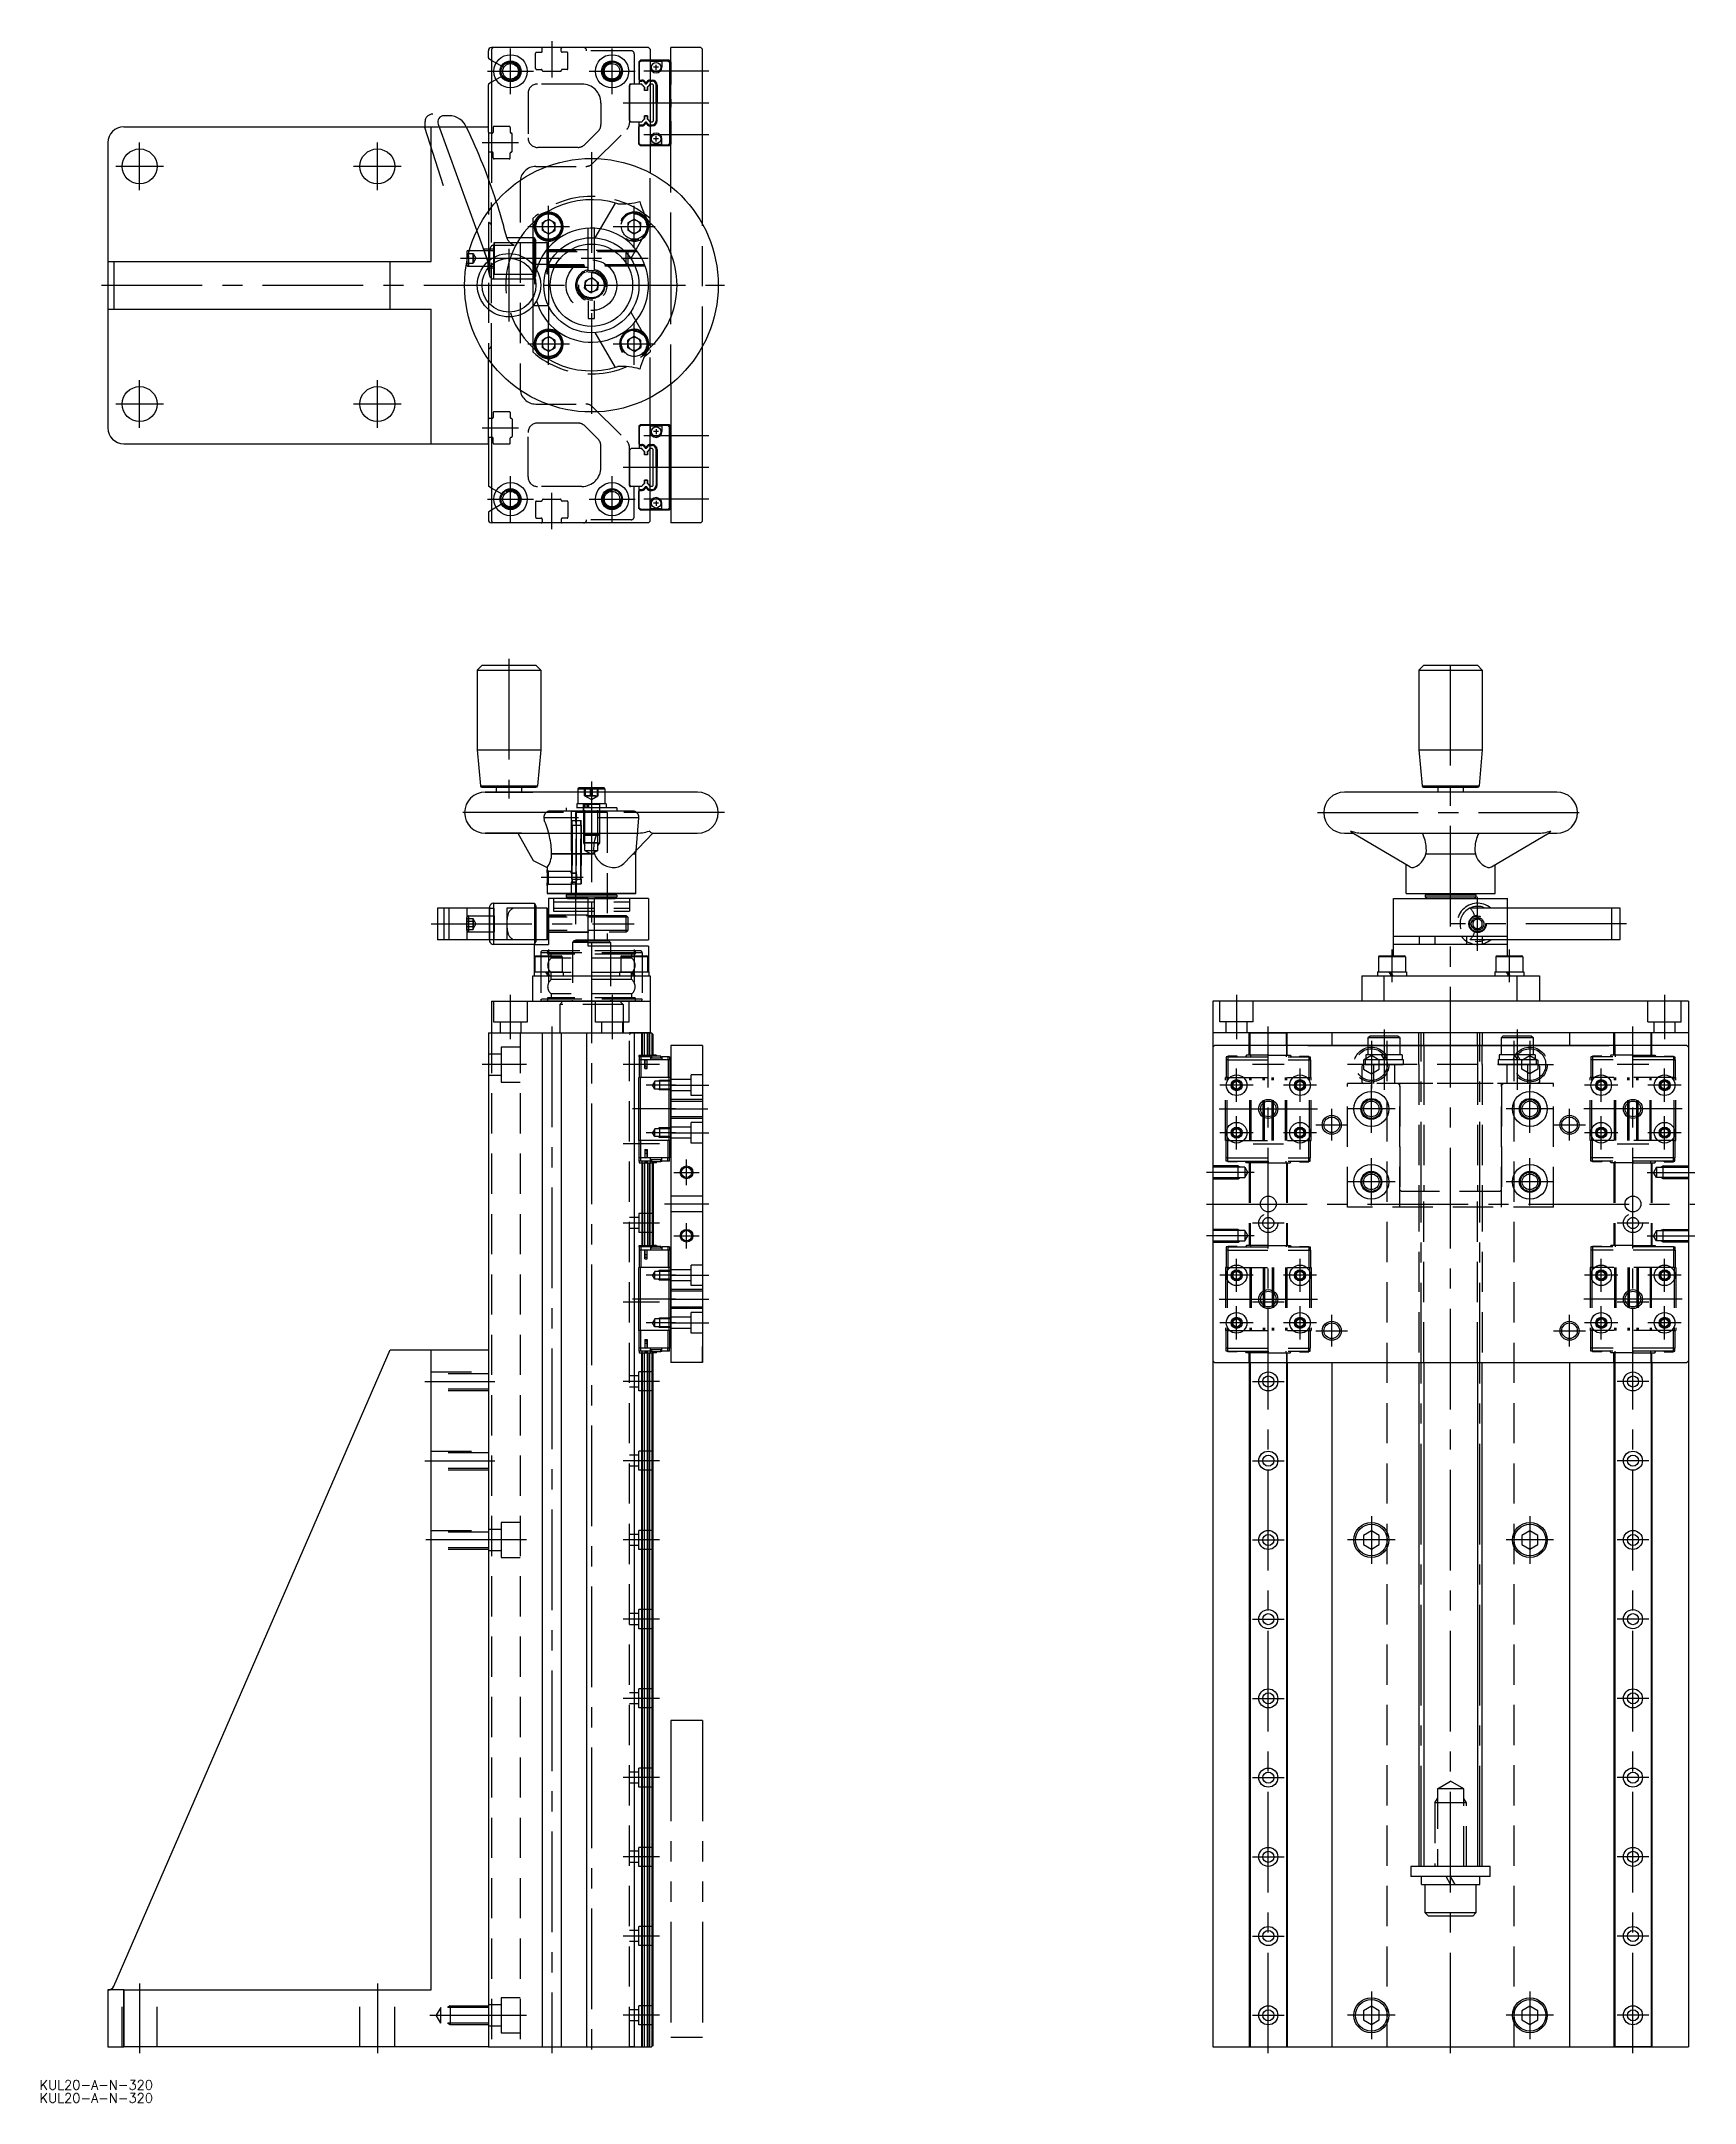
# Model space of a CAD drawing. Extents: x -21 to 500, y -18 to 633.
import ezdxf

# ---------------------------------------------------------------- set-up
doc = ezdxf.new("R2010")
doc.units = 0
for name, pattern in [('CENTER', [50.8, 31.75, -6.35, 6.35, -6.35]), ('DASHED', [19.05, 12.7, -6.35]), ('PHANTOM', [63.5, 31.75, -6.35, 6.35, -6.35, 6.35, -6.35])]:
    doc.linetypes.add(name, pattern=pattern)
doc.layers.get('0').update_dxf_attribs({"linetype": 'CONTINUOUS'})
doc.layers.add('CENTER', color=1, linetype='CENTER')
doc.styles.get("Standard").update_dxf_attribs({"font": 'txt.shx', "height": 3, "bigfont": 'bigfont.shx'})

msp = doc.modelspace()

# ---------------------------------------------------------------- texts
at = {"color": 7, "linetype": 'CONTINUOUS'}
for p in [(-21.53, -13.48), (-21.53, -17.6)]:
    msp.add_text('KUL20-A-N-320', height=3, dxfattribs=at).set_placement(p)

# ---------------------------------------------------------------- linework, layer by layer
at = {"color": 7, "linetype": 'CONTINUOUS'}
for p, q in [((120, 627.64), (120, 629.93)), ((121, 626.89), (120.15, 627.38)), ((121.5, 630.93), (121, 630.93)), ((121.5, 630.93), (121, 630.43)), ((121, 630.43), (121, 588.23)), ((170.5, 630.93), (121.5, 630.93)), ((170.5, 630.93), (171, 630.43)), ((171, 630.43), (171, 591.39)), ((177, 626.93), (171, 626.93)), ((176.7, 626.73), (171, 626.73)), ((171.1, 626.68), (171, 626.68)), ((171.1, 624.73), (171.1, 626.68)), ((174.7, 626.48), (171.1, 626.48)), ((173.7, 624.73), (172.1, 624.73)), ((172.9, 623.93), (172.9, 625.53)), ((176.6, 626.68), (174.7, 626.68)), ((174.7, 626.68), (174.7, 624.73)), ((177.1, 626.18), (176.6, 626.68)), ((177.2, 626.23), (176.7, 626.73)), ((177.5, 626.43), (177, 626.93)), ((177.1, 626.18), (177.1, 600.68)), ((177.2, 626.23), (177.2, 600.63)), ((185.5, 630.93), (177.5, 630.93)), ((177.5, 587.15), (177.5, 630.93)), ((177.5, 626.43), (177.5, 619.23)), ((187, 630.93), (185.5, 630.93)), ((187.5, 630.43), (187, 630.93)), ((187.5, 575.29), (187.5, 630.43)), ((120, 604.23), (120, 619.21)), ((121, 619.96), (120.15, 619.47)), ((171.7, 619.43), (171, 619.43)), ((171.01, 620.66), (171.01, 620.36)), ((171.01, 620.66), (171.63, 620.66)), ((171.01, 620.36), (171.63, 620.36)), ((171.63, 620.36), (171.63, 620.66)), ((172, 619.13), (171.7, 619.43)), ((172, 619.13), (172, 607.73)), ((172.93, 619.06), (173.23, 619.06)), ((172.93, 613.43), (172.93, 619.06)), ((173.23, 619.06), (173.23, 613.43)), ((177.25, 618.83), (177.5, 619.23)), ((177.25, 618.83), (177.25, 608.03)), ((173.23, 613.43), (172.93, 613.43)), ((172.93, 613.43), (172.93, 607.8)), ((173.23, 607.8), (173.23, 613.43)), ((177.5, 614.63), (177.25, 615.03)), ((177.5, 612.23), (177.25, 611.83)), ((177.5, 614.63), (177.5, 612.23)), ((5, 605.93), (102, 605.93)), ((102, 563.43), (102, 605.93)), ((102, 605.93), (104.42, 605.93)), ((104.12, 606.74), (116.37, 573.09)), ((107.58, 609.43), (106, 609.43)), ((113.04, 605.93), (120, 605.93)), ((171.7, 607.43), (171, 607.43)), ((171.01, 606.2), (171.01, 606.5)), ((171.01, 606.5), (171.63, 606.5)), ((171.01, 606.2), (171.63, 606.2)), ((171.63, 606.5), (171.63, 606.2)), ((172, 607.73), (171.7, 607.43)), ((172.93, 607.8), (173.23, 607.8)), ((177.25, 608.03), (177.5, 607.63)), ((177.5, 607.63), (177.5, 600.43)), ((0, 600.93), (0, 563.43)), ((120, 604.23), (120, 597.63)), ((121, 603.93), (120.3, 603.93)), ((171.1, 600.18), (171, 600.18)), ((176.7, 600.13), (171, 600.13)), ((177, 599.93), (171, 599.93)), ((171.1, 602.13), (171.1, 600.18)), ((174.7, 600.38), (171.1, 600.38)), ((173.7, 602.13), (172.1, 602.13)), ((172.9, 601.33), (172.9, 602.93)), ((174.7, 600.18), (174.7, 602.13)), ((176.6, 600.18), (174.7, 600.18)), ((177.1, 600.68), (176.6, 600.18)), ((177.2, 600.63), (176.7, 600.13)), ((177.5, 600.43), (177, 599.93)), ((120, 597.63), (120, 590.92)), ((121, 597.93), (120.3, 597.93)), ((159.97, 581.87), (153.63, 570.88)), ((134, 575.59), (134, 570.93)), ((134.76, 574.76), (134.41, 574.79)), ((134.76, 574.09), (134.41, 574.07)), ((136.98, 575.64), (136.94, 573.28)), ((138.96, 572.07), (136.94, 573.28)), ((136.98, 575.64), (139.04, 576.79)), ((138.96, 572.07), (141.02, 573.21)), ((139.04, 576.79), (141.06, 575.57)), ((141.02, 573.21), (141.06, 575.57)), ((151.5, 570.89), (151.5, 573.9)), ((153.5, 570.89), (153.5, 573.9)), ((171.23, 575.37), (164.89, 564.38)), ((171, 536.89), (171, 574.97)), ((113.2, 566.43), (113.2, 563.38)), ((113.7, 566.93), (113.7, 565.65)), ((113.7, 566.93), (114.04, 566.93)), ((134.5, 570.93), (130.05, 570.93)), ((134.5, 570.93), (135, 570.06)), ((134.5, 562.43), (134.5, 570.93)), ((135, 562.43), (135, 570.06)), ((135, 569.43), (138.5, 569.43)), ((138.5, 562.43), (138.5, 569.43)), ((138.5, 569.43), (139, 568.93)), ((139, 562.47), (139, 568.93)), ((177.5, 566.13), (177.5, 545.73)), ((0, 563.43), (1.83, 563.43)), ((0, 563.43), (0, 548.43)), ((1.83, 563.43), (1.83, 548.43)), ((1.83, 563.43), (88.98, 563.43)), ((88.98, 548.43), (88.98, 563.43)), ((88.98, 563.43), (102, 563.43)), ((138.98, 562.43), (134.1, 562.43)), ((0, 548.43), (1.83, 548.43)), ((0, 548.43), (0, 510.93)), ((1.83, 548.43), (88.98, 548.43)), ((88.98, 548.43), (102, 548.43)), ((102, 505.93), (102, 548.43)), ((134, 549.31), (134, 536.26)), ((138.98, 549.43), (134.1, 549.43)), ((139, 549.39), (139, 544.03)), ((164.89, 547.47), (171.23, 536.48)), ((153.63, 540.97), (159.97, 529.98)), ((134.76, 537.76), (134.41, 537.79)), ((134.76, 537.09), (134.41, 537.07)), ((136.98, 538.64), (136.94, 536.28)), ((138.96, 535.07), (136.94, 536.28)), ((136.98, 538.64), (139.04, 539.79)), ((138.96, 535.07), (141.02, 536.21)), ((139.04, 539.79), (141.06, 538.57)), ((141.02, 536.21), (141.06, 538.57)), ((187.5, 481.43), (187.5, 536.56)), ((120, 514.23), (120, 532.73)), ((121, 531.39), (121, 481.43)), ((171, 481.43), (171, 520.46)), ((177.5, 524.7), (177.5, 480.93)), ((120, 505.93), (120, 514.23)), ((121, 513.93), (120.3, 513.93)), ((120, 507.63), (120, 492.64)), ((121, 507.93), (120.3, 507.93)), ((177, 511.93), (171, 511.93)), ((176.7, 511.73), (171, 511.73)), ((171.1, 511.68), (171, 511.68)), ((171.1, 509.73), (171.1, 511.68)), ((174.7, 511.48), (171.1, 511.48)), ((173.7, 509.73), (172.1, 509.73)), ((172.9, 510.53), (172.9, 508.93)), ((174.7, 511.68), (174.7, 509.73)), ((176.6, 511.68), (174.7, 511.68)), ((177.1, 511.18), (176.6, 511.68)), ((177.2, 511.23), (176.7, 511.73)), ((177.5, 511.43), (177, 511.93)), ((177.1, 485.68), (177.1, 511.18)), ((177.2, 485.63), (177.2, 511.23)), ((177.5, 504.23), (177.5, 511.43)), ((187.5, 481.43), (187.5, 509)), ((5, 505.93), (102, 505.93)), ((102, 505.93), (120, 505.93)), ((171.7, 504.43), (171, 504.43)), ((171.01, 505.66), (171.01, 505.36)), ((171.01, 505.66), (171.63, 505.66)), ((171.01, 505.36), (171.63, 505.36)), ((171.63, 505.36), (171.63, 505.66)), ((172, 504.13), (171.7, 504.43)), ((172, 492.73), (172, 504.13)), ((172.93, 504.06), (173.23, 504.06)), ((172.93, 498.43), (172.93, 504.06)), ((173.23, 504.06), (173.23, 498.43)), ((177.25, 503.83), (177.5, 504.23)), ((177.25, 493.03), (177.25, 503.83)), ((173.23, 498.43), (172.93, 498.43)), ((172.93, 498.43), (172.93, 492.8)), ((173.23, 492.8), (173.23, 498.43)), ((177.5, 499.63), (177.25, 500.03)), ((177.5, 497.23), (177.25, 496.83)), ((177.5, 497.23), (177.5, 499.63)), ((121, 491.89), (120.15, 492.38)), ((171.7, 492.43), (171, 492.43)), ((171.01, 491.2), (171.01, 491.5)), ((171.01, 491.5), (171.63, 491.5)), ((171.01, 491.2), (171.63, 491.2)), ((171.63, 491.5), (171.63, 491.2)), ((172, 492.73), (171.7, 492.43)), ((172.9, 487.93), (172.9, 486.33)), ((172.93, 492.8), (173.23, 492.8)), ((177.25, 493.03), (177.5, 492.63)), ((177.5, 485.43), (177.5, 492.63)), ((120, 484.21), (120, 481.93)), ((121, 484.96), (120.15, 484.47)), ((121, 481.43), (121.5, 480.93)), ((171, 481.43), (170.5, 480.93)), ((171.1, 485.18), (171, 485.18)), ((176.7, 485.13), (171, 485.13)), ((177, 484.93), (171, 484.93)), ((171.1, 487.13), (171.1, 485.18)), ((174.7, 485.38), (171.1, 485.38)), ((173.7, 487.13), (172.1, 487.13)), ((174.7, 485.18), (174.7, 487.13)), ((176.6, 485.18), (174.7, 485.18)), ((177.1, 485.68), (176.6, 485.18)), ((177.2, 485.63), (176.7, 485.13)), ((177.5, 485.43), (177, 484.93)), ((187.5, 481.43), (187, 480.93)), ((187.5, 481.43), (187, 480.93)), ((121.5, 480.93), (121, 480.93)), ((170.5, 480.93), (121.5, 480.93)), ((187, 480.93), (177.5, 480.93)), ((185.5, 480.93), (177.5, 480.93)), ((187, 480.93), (185.5, 480.93)), ((118, 436), (116.5, 434.5)), ((118, 436), (135, 436)), ((135, 436), (136.5, 434.5)), ((414.99, 436), (413.49, 434.5)), ((414.99, 436), (431.99, 436)), ((431.99, 436), (433.49, 434.5)), ((116.5, 434.5), (116.5, 409.33)), ((116.5, 434.5), (136.5, 434.5)), ((136.5, 434.5), (136.5, 409.33)), ((413.49, 434.5), (413.49, 409.33)), ((413.49, 434.5), (433.49, 434.5)), ((433.49, 434.5), (433.49, 409.33)), ((116.5, 409.33), (136.5, 409.33)), ((116.5, 409.33), (117.5, 397.96)), ((136.5, 409.33), (135.51, 397.96)), ((413.49, 409.33), (433.49, 409.33)), ((413.49, 409.33), (414.48, 397.96)), ((433.49, 409.33), (432.49, 397.96)), ((117.5, 397.96), (135.5, 397.96)), ((117.99, 397.5), (135.01, 397.5)), ((122.5, 397.5), (122.5, 396)), ((130.5, 397.5), (130.5, 396)), ((156.75, 397.05), (148.25, 397.05)), ((148.25, 397.05), (148.25, 396)), ((148.25, 397.05), (150.88, 397.05)), ((156.5, 397.3), (148.5, 397.3)), ((150.88, 397.05), (156.75, 397.05)), ((156.75, 397.05), (156.75, 396)), ((414.48, 397.96), (432.49, 397.96)), ((414.98, 397.5), (431.99, 397.5)), ((419.49, 397.5), (419.49, 396)), ((427.49, 397.5), (427.49, 396)), ((186, 396), (119, 396)), ((186, 396), (119, 396)), ((119.02, 396), (133.98, 396)), ((119.03, 396), (119.02, 396)), ((456.99, 396), (389.99, 396)), ((119, 383), (130.29, 383)), ((119.14, 383), (119.98, 383)), ((119.98, 383), (119.14, 383)), ((119.16, 383), (166.39, 383)), ((119.16, 383), (166.39, 383)), ((130.29, 383), (119.98, 383)), ((130.49, 383), (122.51, 383)), ((129.33, 383), (134.12, 383)), ((129.33, 383), (134.16, 374.43)), ((129.33, 383), (130.29, 383)), ((130.29, 383), (129.33, 383)), ((171.9, 383), (162.69, 373.47)), ((166.5, 376.5), (166.58, 377.46)), ((171.9, 383), (186, 383)), ((171.96, 383), (186, 383)), ((389.99, 383), (392.7, 383)), ((410.62, 372.39), (392.41, 383.17)), ((396.15, 383), (450.83, 383)), ((436.36, 372.39), (454.56, 383.17)), ((454.28, 383), (456.99, 383)), ((134.16, 374.43), (138.5, 372.2)), ((138.5, 372.2), (138.5, 371.49)), ((153.43, 376.5), (139.94, 376.5)), ((139.94, 376.5), (153.43, 376.5)), ((165.65, 376.5), (166.5, 376.5)), ((166.5, 364), (166.5, 376.5)), ((409.49, 364), (409.49, 373.06)), ((415.69, 376.5), (431.28, 376.5)), ((437.49, 364), (437.49, 373.06)), ((138.5, 366.5), (138.5, 364)), ((104, 359.4), (104, 349.4)), ((106, 359.4), (104, 359.4)), ((107.58, 359.4), (106, 359.4)), ((113.22, 359.4), (107.58, 359.4)), ((113.22, 359.4), (113.22, 349.4)), ((120.25, 359.4), (113.22, 359.4)), ((120.25, 359.4), (120.25, 349.4)), ((120.38, 359.93), (120.38, 349.4)), ((121.64, 360.9), (121.64, 347.9)), ((121.64, 360.9), (134.5, 360.9)), ((134.5, 360.9), (134.5, 347.9)), ((134.5, 360.9), (135, 360.03)), ((135, 360.03), (135, 348.77)), ((138.5, 359.4), (135, 359.4)), ((152.5, 364), (138.5, 364)), ((138.5, 364), (166.5, 364)), ((138.5, 359.4), (138.5, 349.4)), ((138.5, 349.4), (138.5, 359.4)), ((139, 358.9), (138.5, 359.4)), ((139, 362.4), (139, 357.34)), ((151.5, 362.4), (139, 362.4)), ((139, 358.9), (139, 357.34)), ((139, 358.9), (139, 349.9)), ((145, 364), (144.5, 363.5)), ((160.5, 363.5), (144.5, 363.5)), ((144.5, 363.5), (144.5, 362.9)), ((144.5, 362.9), (152.5, 362.9)), ((144.5, 362.9), (145, 362.4)), ((145, 362.4), (160, 362.4)), ((147.73, 364), (146.1, 364)), ((146.1, 364), (147.73, 364)), ((147.73, 364), (157.45, 364)), ((166.5, 364), (152.5, 364)), ((152.5, 362.9), (160.5, 362.9)), ((170.5, 362.4), (153.5, 362.4)), ((160, 364), (160.5, 363.5)), ((160.5, 362.9), (160, 362.4)), ((160.5, 363.5), (160.5, 362.9)), ((170.5, 362.4), (170.5, 349.4)), ((405.52, 344.3), (405.52, 362.4)), ((405.52, 362.4), (441.49, 362.4)), ((405.52, 362.4), (411.58, 362.4)), ((409.49, 364), (437.49, 364)), ((411.58, 362.4), (435.39, 362.4)), ((415.99, 364), (415.49, 363.5)), ((431.49, 363.5), (415.49, 363.5)), ((415.49, 363.5), (415.49, 362.9)), ((415.49, 362.9), (431.49, 362.9)), ((415.49, 362.9), (415.99, 362.4)), ((430.99, 364), (431.49, 363.5)), ((431.49, 362.9), (430.99, 362.4)), ((431.49, 363.5), (431.49, 362.9)), ((435.39, 362.4), (441.49, 362.4)), ((441.46, 344.3), (441.46, 362.4)), ((474.3, 359.4), (441.49, 359.4)), ((474.3, 349.4), (474.3, 359.4)), ((476.99, 359.4), (474.3, 359.4)), ((476.99, 349.4), (476.99, 359.4)), ((139, 351.46), (139, 347.9)), ((106, 349.4), (104, 349.4)), ((107.58, 349.4), (106, 349.4)), ((113.22, 349.4), (107.58, 349.4)), ((120.25, 349.4), (113.22, 349.4)), ((120.38, 349.4), (120.38, 348.87)), ((134.5, 347.9), (121.64, 347.9)), ((134.5, 347.9), (135, 348.77)), ((134.5, 339.3), (134.5, 347.9)), ((134.5, 347.9), (138.98, 347.9)), ((138.5, 349.4), (135, 349.4)), ((139, 349.9), (138.5, 349.4)), ((151.5, 347.4), (151.5, 349.4)), ((151.5, 349.4), (157.53, 349.4)), ((151.5, 349.3), (157.5, 349.3)), ((151.5, 349), (158, 349)), ((151.5, 348.5), (158.5, 348.5)), ((170.5, 347.4), (151.5, 347.4)), ((157.5, 349.4), (157.5, 349.3)), ((157.53, 349.4), (170.5, 349.4)), ((158, 349), (158.5, 348.5)), ((158.5, 348.5), (158.5, 347.4)), ((170.5, 347.4), (170.5, 339.3)), ((441.49, 350.4), (405.52, 350.4)), ((441.49, 347.9), (405.52, 347.9)), ((413.54, 350.4), (413.54, 347.9)), ((418.49, 350.4), (418.49, 347.9)), ((428.49, 350.4), (428.49, 347.9)), ((433.44, 350.4), (433.44, 347.9)), ((474.3, 349.4), (441.49, 349.4)), ((476.99, 349.4), (474.3, 349.4)), ((134.41, 339.3), (143.6, 339.3)), ((134.41, 339.3), (134.41, 338)), ((143.25, 344.05), (134.75, 344.05)), ((134.75, 339.3), (134.75, 344.05)), ((135, 344.3), (143, 344.3)), ((138.85, 338), (138.1, 339.3)), ((139.34, 338), (138.58, 339.3)), ((143.25, 344.05), (143.25, 339.3)), ((143.6, 339.3), (143.6, 338)), ((161.41, 339.3), (170.6, 339.3)), ((161.41, 339.3), (161.41, 338)), ((170.25, 344.05), (161.75, 344.05)), ((161.75, 344.05), (161.75, 339.3)), ((162, 344.3), (170, 344.3)), ((165.85, 338), (165.1, 339.3)), ((166.34, 338), (165.58, 339.3)), ((170.25, 339.3), (170.25, 344.05)), ((170.6, 339.3), (170.6, 338)), ((400.39, 339.3), (409.59, 339.3)), ((400.39, 339.3), (400.39, 338)), ((409.24, 344.05), (400.74, 344.05)), ((400.74, 344.05), (400.74, 339.3)), ((400.99, 344.3), (408.99, 344.3)), ((404.83, 338), (404.08, 339.3)), ((405.32, 338), (404.57, 339.3)), ((409.24, 344.05), (409.24, 339.3)), ((409.59, 339.3), (409.59, 338)), ((437.39, 339.3), (446.59, 339.3)), ((437.39, 339.3), (437.39, 338)), ((446.24, 344.05), (437.74, 344.05)), ((437.74, 344.05), (437.74, 339.3)), ((437.99, 344.3), (445.99, 344.3)), ((441.83, 338), (441.08, 339.3)), ((442.32, 338), (441.57, 339.3)), ((446.24, 344.05), (446.24, 339.3)), ((446.59, 339.3), (446.59, 338)), ((134, 338), (171, 338)), ((134, 330), (134, 338)), ((171, 338), (171, 330)), ((395.49, 338), (402.47, 338)), ((395.49, 338), (395.49, 330)), ((402.47, 338), (444.51, 338)), ((402.47, 338), (402.47, 330)), ((444.51, 330), (444.51, 338)), ((444.51, 338), (451.49, 338)), ((451.49, 338), (451.49, 330)), ((121, 330), (171, 330)), ((121, 330), (121, 320)), ((167.87, 330), (137.1, 330)), ((166.26, 330), (138.7, 330)), ((143.51, 330), (161.49, 330)), ((158.75, 330), (146.25, 330)), ((171, 330), (171, 320)), ((348.49, 330), (348.49, 0)), ((498.49, 330), (348.49, 330)), ((451.49, 330), (395.49, 330)), ((498.49, 330), (498.49, 0)), ((120, 320), (120, 0)), ((120, 320), (120, 0)), ((120, 320), (171.5, 320)), ((120, 320), (136.7, 320)), ((121, 320), (171, 320)), ((137, 320), (137, 0)), ((143, 320), (143, 0)), ((143.3, 320), (150, 320)), ((151, 320), (151, 0)), ((165, 320), (164.5, 320)), ((164.5, 320), (164.99, 320)), ((164.99, 320), (168.45, 320)), ((168.45, 320), (165, 320)), ((166, 320), (166, 0)), ((168.44, 312.95), (168.44, 320)), ((171.05, 320), (168.45, 320)), ((168.45, 320), (171, 320)), ((168.65, 312.95), (168.65, 320)), ((169.2, 312.95), (169.2, 320)), ((170.2, 312.95), (170.2, 320)), ((170.75, 312.95), (170.75, 320)), ((170.96, 312.95), (170.96, 320)), ((171, 320), (171.05, 320)), ((172, 319.5), (171.5, 320)), ((171.7, 312.95), (171.7, 319.8)), ((172, 312.95), (172, 319.5)), ((498.49, 320), (348.49, 320)), ((359.99, 320), (371.99, 320)), ((359.99, 316), (359.99, 320)), ((360.29, 316), (360.29, 320)), ((371.69, 316), (371.69, 320)), ((371.99, 316), (371.99, 320)), ((385.99, 320), (385.99, 316)), ((397.49, 318.5), (398.09, 319.1)), ((398.09, 319.1), (406.89, 319.1)), ((406.89, 319.1), (407.49, 318.5)), ((413.49, 316), (413.49, 320)), ((414.99, 316), (414.99, 320)), ((431.99, 316), (431.99, 320)), ((433.49, 320), (433.49, 316)), ((439.49, 318.5), (440.09, 319.1)), ((440.09, 319.1), (448.89, 319.1)), ((448.89, 319.1), (449.49, 318.5)), ((460.99, 320), (460.99, 316)), ((486.99, 320), (474.99, 320)), ((474.99, 316), (474.99, 320)), ((475.29, 316), (475.29, 320)), ((486.69, 316), (486.69, 320)), ((486.99, 316), (486.99, 320)), ((167.6, 312.95), (168.39, 312.95)), ((167.6, 312.45), (167.6, 312.95)), ((167.6, 312.45), (167.6, 311.45)), ((168.1, 312.45), (167.6, 312.45)), ((168.1, 312.45), (168.1, 311.45)), ((171.1, 312.45), (168.1, 312.45)), ((168.39, 312.45), (168.39, 312.95)), ((168.39, 312.95), (169.26, 312.95)), ((169.52, 312.45), (169.26, 312.95)), ((169.26, 312.95), (169.35, 312.95)), ((169.61, 312.45), (169.35, 312.95)), ((169.35, 312.95), (170.05, 312.95)), ((169.61, 312.45), (169.61, 312.45)), ((169.79, 312.45), (170.05, 312.95)), ((169.88, 312.45), (170.14, 312.95)), ((170.05, 312.95), (170.14, 312.95)), ((170.14, 312.95), (171.01, 312.95)), ((171.01, 312.95), (171.63, 312.95)), ((171.01, 312.45), (171.01, 312.95)), ((171.1, 312.45), (171.1, 311.45)), ((171.1, 312.45), (171.4, 312.45)), ((174.4, 312.65), (171.4, 312.65)), ((171.4, 312.65), (171.4, 312.05)), ((172.93, 312.95), (171.63, 312.95)), ((171.63, 312.95), (171.63, 312.65)), ((172.93, 312.95), (173.11, 312.65)), ((174.4, 312.05), (174.4, 312.65)), ((174.4, 312.45), (174.7, 312.45)), ((174.7, 312.45), (174.7, 311.45)), ((176.6, 312.45), (174.7, 312.45)), ((176.6, 312.45), (176.6, 311.45)), ((177.1, 312.45), (176.6, 312.45)), ((177.1, 312.45), (177.1, 311.45)), ((177.5, 316), (177.5, 216)), ((187.5, 316), (177.5, 316)), ((187.5, 316), (187.5, 216)), ((187.5, 316), (187.5, 221)), ((348.99, 316), (348.49, 315.5)), ((348.99, 316), (348.49, 315.5)), ((348.49, 315.5), (348.49, 216.5)), ((348.49, 315.5), (348.49, 216.5)), ((497.99, 316), (348.99, 316)), ((497.99, 316), (348.99, 316)), ((378.49, 316), (373.49, 316)), ((378.49, 316), (468.49, 316)), ((397.49, 318.5), (407.49, 318.5)), ((397.49, 316), (397.49, 318.5)), ((407.49, 318.5), (407.49, 316)), ((439.49, 318.5), (449.49, 318.5)), ((439.49, 316), (439.49, 318.5)), ((449.49, 318.5), (449.49, 316)), ((468.49, 316), (473.49, 316)), ((497.99, 316), (498.49, 315.5)), ((497.99, 316), (498.49, 315.5)), ((498.49, 315.5), (498.49, 216.5)), ((498.49, 315.5), (498.49, 216.5)), ((167.5, 286.05), (167.5, 305.95)), ((168, 305.95), (167.5, 305.95)), ((167.6, 311.45), (167.6, 305.95)), ((168.1, 311.45), (167.6, 311.45)), ((177, 305.95), (168, 305.95)), ((168, 286.05), (168, 305.95)), ((168.1, 311.45), (168.1, 305.95)), ((169.3, 311.45), (168.1, 311.45)), ((169.3, 308.75), (169.3, 311.45)), ((170.1, 311.45), (169.3, 311.45)), ((169.3, 310.65), (169.35, 310.65)), ((169.3, 310.19), (169.35, 310.19)), ((169.3, 308.75), (170.1, 308.75)), ((169.35, 311.1), (169.35, 310.05)), ((169.35, 310.05), (169.7, 310.05)), ((169.35, 310.05), (169.35, 309.25)), ((169.35, 309.25), (169.7, 309.25)), ((169.7, 310.05), (170.05, 310.05)), ((169.7, 309.25), (170.05, 309.25)), ((170.05, 310.05), (170.05, 311.1)), ((170.05, 310.65), (170.1, 310.65)), ((170.05, 310.19), (170.1, 310.19)), ((170.05, 309.25), (170.05, 310.05)), ((176.7, 311.45), (170.1, 311.45)), ((170.1, 308.75), (170.1, 311.45)), ((174.7, 312.05), (171.1, 312.05)), ((176.7, 311.45), (176.7, 305.95)), ((177.2, 311.45), (176.7, 311.45)), ((177, 286.05), (177, 305.95)), ((177.5, 305.95), (177, 305.95)), ((177.2, 311.45), (177.2, 305.95)), ((177.5, 286.05), (177.5, 305.95)), ((168, 286.05), (167.5, 286.05)), ((167.6, 280.55), (167.6, 286.05)), ((167.6, 279.55), (167.6, 280.55)), ((168.1, 280.55), (167.6, 280.55)), ((177, 286.05), (168, 286.05)), ((168.1, 280.55), (168.1, 286.05)), ((168.1, 279.55), (168.1, 280.55)), ((169.3, 280.55), (168.1, 280.55)), ((169.3, 283.25), (169.3, 280.55)), ((169.3, 283.25), (170.1, 283.25)), ((169.3, 281.81), (169.35, 281.81)), ((169.3, 281.35), (169.35, 281.35)), ((170.1, 280.55), (169.3, 280.55)), ((169.35, 282.75), (169.35, 281.95)), ((169.7, 282.75), (169.35, 282.75)), ((169.35, 281.95), (169.35, 280.9)), ((169.7, 281.95), (169.35, 281.95)), ((170.05, 282.75), (169.7, 282.75)), ((170.05, 281.95), (169.7, 281.95)), ((170.05, 281.95), (170.05, 282.75)), ((170.05, 280.9), (170.05, 281.95)), ((170.05, 281.81), (170.1, 281.81)), ((170.05, 281.35), (170.1, 281.35)), ((170.1, 283.25), (170.1, 280.55)), ((176.7, 280.55), (170.1, 280.55)), ((171.1, 279.55), (171.1, 280.55)), ((174.7, 279.95), (171.1, 279.95)), ((171.4, 279.95), (171.4, 279.35)), ((174.4, 279.35), (174.4, 279.95)), ((174.7, 279.55), (174.7, 280.55)), ((176.6, 279.55), (176.6, 280.55)), ((176.7, 280.55), (176.7, 286.05)), ((177.2, 280.55), (176.7, 280.55)), ((177.5, 286.05), (177, 286.05)), ((177.1, 279.55), (177.1, 280.55)), ((177.2, 280.55), (177.2, 286.05)), ((167.6, 279.55), (167.6, 279.05)), ((168.1, 279.55), (167.6, 279.55)), ((167.6, 279.05), (168.39, 279.05)), ((171.1, 279.55), (168.1, 279.55)), ((168.39, 279.55), (168.39, 279.05)), ((168.39, 279.05), (169.26, 279.05)), ((168.44, 279.05), (168.44, 252.95)), ((168.65, 279.05), (168.65, 252.95)), ((169.2, 279.05), (169.2, 252.95)), ((169.52, 279.55), (169.26, 279.05)), ((169.26, 279.05), (169.35, 279.05)), ((169.61, 279.55), (169.35, 279.05)), ((169.35, 279.05), (170.05, 279.05)), ((169.61, 279.55), (169.61, 279.55)), ((169.79, 279.55), (170.05, 279.05)), ((169.88, 279.55), (170.14, 279.05)), ((170.05, 279.05), (170.14, 279.05)), ((170.14, 279.05), (171.01, 279.05)), ((170.2, 279.05), (170.2, 252.95)), ((170.75, 279.05), (170.75, 252.95)), ((170.96, 279.05), (170.96, 252.95)), ((171.01, 279.55), (171.01, 279.05)), ((171.01, 279.05), (171.63, 279.05)), ((171.1, 279.55), (171.4, 279.55)), ((174.4, 279.35), (171.4, 279.35)), ((171.63, 279.05), (171.63, 279.35)), ((172.93, 279.05), (171.63, 279.05)), ((171.7, 279.05), (171.7, 252.95)), ((172, 279.05), (172, 252.95)), ((172.93, 279.05), (173.11, 279.35)), ((174.4, 279.55), (174.7, 279.55)), ((176.6, 279.55), (174.7, 279.55)), ((177.1, 279.55), (176.6, 279.55)), ((167.6, 252.95), (168.39, 252.95)), ((167.6, 252.45), (167.6, 252.95)), ((167.6, 252.45), (167.6, 251.45)), ((168.1, 252.45), (167.6, 252.45)), ((168.1, 251.45), (167.6, 251.45)), ((167.6, 251.45), (167.6, 245.95)), ((168.1, 252.45), (168.1, 251.45)), ((171.1, 252.45), (168.1, 252.45)), ((169.3, 251.45), (168.1, 251.45)), ((168.1, 251.45), (168.1, 245.95)), ((168.39, 252.95), (169.26, 252.95)), ((168.39, 252.45), (168.39, 252.95)), ((169.52, 252.45), (169.26, 252.95)), ((169.26, 252.95), (169.35, 252.95)), ((170.1, 251.45), (169.3, 251.45)), ((169.3, 248.75), (169.3, 251.45)), ((169.3, 250.65), (169.35, 250.65)), ((169.3, 250.19), (169.35, 250.19)), ((169.3, 248.75), (170.1, 248.75)), ((169.61, 252.45), (169.35, 252.95)), ((169.35, 252.95), (170.05, 252.95)), ((169.35, 251.1), (169.35, 250.05)), ((169.35, 250.05), (169.7, 250.05)), ((169.35, 250.05), (169.35, 249.25)), ((169.35, 249.25), (169.7, 249.25)), ((169.61, 252.45), (169.61, 252.45)), ((169.7, 250.05), (170.05, 250.05)), ((169.7, 249.25), (170.05, 249.25)), ((169.79, 252.45), (170.05, 252.95)), ((169.88, 252.45), (170.14, 252.95)), ((170.05, 252.95), (170.14, 252.95)), ((170.05, 250.05), (170.05, 251.1)), ((170.05, 250.65), (170.1, 250.65)), ((170.05, 250.19), (170.1, 250.19)), ((170.05, 249.25), (170.05, 250.05)), ((176.7, 251.45), (170.1, 251.45)), ((170.1, 248.75), (170.1, 251.45)), ((170.14, 252.95), (171.01, 252.95)), ((171.01, 252.95), (171.63, 252.95)), ((171.01, 252.45), (171.01, 252.95)), ((171.1, 252.45), (171.1, 251.45)), ((171.1, 252.45), (171.4, 252.45)), ((174.7, 252.05), (171.1, 252.05)), ((174.4, 252.65), (171.4, 252.65)), ((171.4, 252.65), (171.4, 252.05)), ((172.93, 252.95), (171.63, 252.95)), ((171.63, 252.95), (171.63, 252.65)), ((172.93, 252.95), (173.11, 252.65)), ((174.4, 252.05), (174.4, 252.65)), ((174.4, 252.45), (174.7, 252.45)), ((174.7, 252.45), (174.7, 251.45)), ((176.6, 252.45), (174.7, 252.45)), ((176.6, 252.45), (176.6, 251.45)), ((177.1, 252.45), (176.6, 252.45)), ((177.2, 251.45), (176.7, 251.45)), ((176.7, 251.45), (176.7, 245.95)), ((177.1, 252.45), (177.1, 251.45)), ((177.2, 251.45), (177.2, 245.95)), ((167.5, 226.05), (167.5, 245.95)), ((168, 245.95), (167.5, 245.95)), ((177, 245.95), (168, 245.95)), ((168, 226.05), (168, 245.95)), ((177, 226.05), (177, 245.95)), ((177.5, 245.95), (177, 245.95)), ((177.5, 226.05), (177.5, 245.95)), ((168, 226.05), (167.5, 226.05)), ((167.6, 220.55), (167.6, 226.05)), ((177, 226.05), (168, 226.05)), ((168.1, 220.55), (168.1, 226.05)), ((169.3, 223.25), (169.3, 220.55)), ((169.3, 223.25), (170.1, 223.25)), ((169.3, 221.81), (169.35, 221.81)), ((169.3, 221.35), (169.35, 221.35)), ((169.7, 222.75), (169.35, 222.75)), ((169.35, 222.75), (169.35, 221.95)), ((169.7, 221.95), (169.35, 221.95)), ((169.35, 221.95), (169.35, 220.9)), ((170.05, 222.75), (169.7, 222.75)), ((170.05, 221.95), (169.7, 221.95)), ((170.05, 221.95), (170.05, 222.75)), ((170.05, 220.9), (170.05, 221.95)), ((170.05, 221.81), (170.1, 221.81)), ((170.05, 221.35), (170.1, 221.35)), ((170.1, 223.25), (170.1, 220.55)), ((176.7, 220.55), (176.7, 226.05)), ((177.5, 226.05), (177, 226.05)), ((177.2, 220.55), (177.2, 226.05)), ((1.83, 19.2), (88.98, 220)), ((88.98, 220), (120, 220)), ((88.98, 220), (102, 220)), ((102, 18), (102, 220)), ((102, 220), (120, 220)), ((168.1, 220.55), (167.6, 220.55)), ((167.6, 219.55), (167.6, 220.55)), ((168.1, 219.55), (167.6, 219.55)), ((167.6, 219.55), (167.6, 219.05)), ((167.6, 219.05), (168.39, 219.05)), ((169.3, 220.55), (168.1, 220.55)), ((168.1, 219.55), (168.1, 220.55)), ((171.1, 219.55), (168.1, 219.55)), ((168.39, 219.55), (168.39, 219.05)), ((168.39, 219.05), (169.26, 219.05)), ((168.44, 0), (168.44, 219.05)), ((168.65, 0), (168.65, 219.05)), ((169.2, 0), (169.2, 219.05)), ((169.52, 219.55), (169.26, 219.05)), ((169.26, 219.05), (169.35, 219.05)), ((170.1, 220.55), (169.3, 220.55)), ((169.61, 219.55), (169.35, 219.05)), ((169.35, 219.05), (170.05, 219.05)), ((169.61, 219.55), (169.61, 219.55)), ((169.79, 219.55), (170.05, 219.05)), ((169.88, 219.55), (170.14, 219.05)), ((170.05, 219.05), (170.14, 219.05)), ((176.7, 220.55), (170.1, 220.55)), ((170.14, 219.05), (171.01, 219.05)), ((170.2, 0), (170.2, 219.05)), ((170.75, 0), (170.75, 219.05)), ((170.96, 0), (170.96, 219.05)), ((171.01, 219.55), (171.01, 219.05)), ((171.01, 219.05), (171.63, 219.05)), ((171.1, 219.55), (171.1, 220.55)), ((174.7, 219.95), (171.1, 219.95)), ((171.1, 219.55), (171.4, 219.55)), ((171.4, 219.95), (171.4, 219.35)), ((174.4, 219.35), (171.4, 219.35)), ((171.63, 219.05), (171.63, 219.35)), ((172.93, 219.05), (171.63, 219.05)), ((171.7, 0.2), (171.7, 219.05)), ((172, 0.5), (172, 219.05)), ((172.93, 219.05), (173.11, 219.35)), ((174.4, 219.35), (174.4, 219.95)), ((174.4, 219.55), (174.7, 219.55)), ((174.7, 219.55), (174.7, 220.55)), ((176.6, 219.55), (174.7, 219.55)), ((176.6, 219.55), (176.6, 220.55)), ((177.1, 219.55), (176.6, 219.55)), ((177.2, 220.55), (176.7, 220.55)), ((177.1, 219.55), (177.1, 220.55)), ((187.5, 216), (177.5, 216)), ((187.5, 216), (187.5, 221)), ((348.99, 216), (348.49, 216.5)), ((348.99, 216), (348.49, 216.5)), ((348.99, 216), (497.99, 216)), ((348.99, 216), (497.99, 216)), ((359.99, 216), (359.99, 0)), ((360.29, 216), (360.29, 0)), ((371.69, 216), (371.69, 0)), ((371.99, 216), (371.99, 0)), ((378.49, 216), (416.49, 216)), ((385.99, 216), (385.99, 0)), ((412.49, 216), (434.49, 216)), ((413.49, 216), (413.49, 57)), ((414.99, 216), (414.99, 57)), ((416.49, 216), (430.49, 216)), ((430.49, 216), (468.49, 216)), ((431.99, 216), (431.99, 57)), ((433.49, 57), (433.49, 216)), ((460.99, 216), (460.99, 0)), ((474.99, 216), (474.99, 0)), ((475.29, 216), (475.29, 0)), ((486.69, 216), (486.69, 0)), ((486.99, 216), (486.99, 0)), ((497.99, 216), (498.49, 216.5)), ((497.99, 216), (498.49, 216.5)), ((398.49, 162.89), (395.99, 161.44)), ((400.99, 161.44), (398.49, 162.89)), ((448.49, 162.89), (445.99, 161.44)), ((450.99, 161.44), (448.49, 162.89)), ((395.99, 161.44), (395.99, 158.56)), ((395.99, 158.56), (398.49, 157.11)), ((398.49, 157.11), (400.99, 158.56)), ((400.99, 158.56), (400.99, 161.44)), ((445.99, 161.44), (445.99, 158.56)), ((445.99, 158.56), (448.49, 157.11)), ((448.49, 157.11), (450.99, 158.56)), ((450.99, 158.56), (450.99, 161.44)), ((435.99, 57), (410.99, 57)), ((410.99, 57), (410.99, 53.8)), ((435.99, 53.8), (410.99, 53.8)), ((433.49, 57), (413.49, 57)), ((414.29, 51.3), (414.29, 53.8)), ((432.69, 53.8), (414.29, 53.8)), ((423.49, 51.3), (422.04, 53.8)), ((424.93, 51.3), (423.49, 53.8)), ((432.69, 51.3), (432.69, 53.8)), ((435.99, 53.8), (435.99, 57)), ((414.29, 51.3), (432.69, 51.3)), ((415.49, 42.3), (415.49, 51.3)), ((431.49, 51.3), (431.49, 42.3)), ((431.49, 42.3), (415.49, 42.3)), ((416.49, 41.3), (415.49, 42.3)), ((430.49, 41.3), (416.49, 41.3)), ((431.49, 42.3), (430.49, 41.3)), ((0, 18), (0, 0)), ((5, 18), (0, 18)), ((5, 18), (102, 18)), ((5, 0), (5, 18)), ((5, 18), (5, 0)), ((398.49, 12.89), (395.99, 11.44)), ((395.99, 11.44), (395.99, 8.56)), ((395.99, 8.56), (398.49, 7.11)), ((400.99, 11.44), (398.49, 12.89)), ((398.49, 7.11), (400.99, 8.56)), ((400.99, 8.56), (400.99, 11.44)), ((448.49, 12.89), (445.99, 11.44)), ((445.99, 11.44), (445.99, 8.56)), ((445.99, 8.56), (448.49, 7.11)), ((450.99, 11.44), (448.49, 12.89)), ((448.49, 7.11), (450.99, 8.56)), ((450.99, 8.56), (450.99, 11.44)), ((0, 0), (5, 0)), ((120, 0), (5, 0)), ((172, 0.5), (171.5, 0)), ((359.99, 0), (371.99, 0)), ((486.99, 0), (474.99, 0)), ((120, 0), (171.5, 0)), ((348.49, 0), (498.49, 0))]:
    msp.add_line(p, q, dxfattribs=at)
at = {"color": 3, "linetype": 'DASHED'}
for p, q in [((124.37, 624.95), (121, 626.89)), ((136.7, 630.93), (121.5, 630.93)), ((134.9, 624.33), (134.9, 629.13)), ((135.2, 629.43), (136.7, 629.43)), ((137, 629.73), (137, 630.63)), ((143, 629.73), (143, 630.63)), ((150, 630.93), (143.3, 630.93)), ((144.8, 629.43), (143.3, 629.43)), ((145.1, 624.33), (145.1, 629.13)), ((165, 629.93), (151, 629.93)), ((166, 628.93), (166, 619.43)), ((168, 626.93), (167.5, 626.43)), ((167.5, 626.43), (167.5, 620.93)), ((168.1, 626.73), (167.6, 626.23)), ((168.1, 626.68), (167.6, 626.18)), ((167.6, 626.23), (167.6, 626.18)), ((167.6, 626.18), (167.6, 620.66)), ((171, 626.93), (168, 626.93)), ((169.3, 626.73), (168.1, 626.73)), ((171, 626.68), (168.1, 626.68)), ((169.3, 626.73), (170.1, 626.73)), ((169.3, 626.73), (169.3, 626.68)), ((171, 626.73), (170.1, 626.73)), ((170.1, 626.73), (170.1, 626.68)), ((124.37, 621.91), (121, 619.96)), ((135.2, 624.03), (136.7, 624.03)), ((149.5, 619.43), (135.5, 619.43)), ((137.3, 623.43), (142.7, 623.43)), ((144.8, 624.03), (143.3, 624.03)), ((165, 619.43), (164.5, 618.93)), ((164.5, 619.13), (164.5, 607.17)), ((164.5, 607.93), (164.5, 618.93)), ((166, 619.43), (164.8, 619.43)), ((168.44, 619.43), (165, 619.43)), ((167.5, 620.93), (167.6, 620.71)), ((167.6, 620.66), (167.6, 620.36)), ((167.6, 620.66), (168.39, 620.66)), ((167.6, 620.36), (167.6, 619.43)), ((167.6, 620.36), (168.39, 620.36)), ((168.39, 620.66), (168.39, 620.36)), ((168.65, 619.06), (168.44, 619.43)), ((169.2, 617.43), (169.2, 618.54)), ((169.2, 618.46), (169.25, 618.44)), ((169.25, 618.44), (169.25, 617.48)), ((169.52, 620.01), (169.26, 619.86)), ((169.26, 619.86), (169.35, 619.7)), ((169.61, 619.85), (169.35, 619.7)), ((169.52, 620.01), (169.61, 619.85)), ((169.61, 619.85), (169.62, 619.84)), ((169.61, 619.85), (169.61, 619.85)), ((169.62, 619.84), (169.61, 619.85)), ((169.88, 620.01), (169.79, 619.85)), ((169.79, 619.85), (170.05, 619.7)), ((169.79, 619.85), (169.79, 619.85)), ((169.88, 620.01), (170.14, 619.86)), ((170.05, 619.7), (170.14, 619.86)), ((170.2, 618.46), (170.15, 618.44)), ((170.15, 617.48), (170.15, 618.44)), ((170.2, 618.54), (170.2, 617.43)), ((170.96, 619.43), (170.75, 619.06)), ((171, 619.43), (170.96, 619.43)), ((132.5, 616.43), (132.5, 602.43)), ((155.5, 613.43), (155.5, 606.66)), ((170.2, 617.43), (169.2, 617.43)), ((169.25, 617.48), (170.15, 617.48)), ((104.42, 605.93), (113.04, 605.93)), ((121.5, 605.73), (121.5, 604.23)), ((126.6, 606.03), (121.8, 606.03)), ((126.9, 605.73), (126.9, 604.23)), ((152.88, 594.31), (163.62, 605.05)), ((165, 607.43), (164.5, 607.93)), ((168.44, 607.43), (165, 607.43)), ((167.5, 605.93), (167.6, 606.15)), ((167.5, 600.43), (167.5, 605.93)), ((167.6, 606.5), (167.6, 607.43)), ((167.6, 606.5), (168.39, 606.5)), ((167.6, 606.2), (167.6, 606.5)), ((167.6, 606.2), (168.39, 606.2)), ((167.6, 600.68), (167.6, 606.2)), ((168.39, 606.2), (168.39, 606.5)), ((168.65, 607.8), (168.44, 607.43)), ((170.2, 609.43), (169.2, 609.43)), ((169.2, 609.43), (169.2, 608.32)), ((169.2, 608.39), (169.25, 608.42)), ((169.25, 609.38), (170.15, 609.38)), ((169.25, 608.42), (169.25, 609.38)), ((169.26, 607), (169.35, 607.16)), ((169.52, 606.85), (169.26, 607)), ((169.61, 607.01), (169.35, 607.16)), ((169.52, 606.85), (169.61, 607)), ((169.61, 607), (169.62, 607.01)), ((169.61, 607.01), (169.61, 607)), ((169.62, 607.01), (169.61, 607.01)), ((169.79, 607.01), (170.05, 607.16)), ((169.88, 606.85), (169.79, 607.01)), ((169.79, 607.01), (169.79, 607.01)), ((169.88, 606.85), (170.14, 607)), ((170.05, 607.16), (170.14, 607)), ((170.15, 609.38), (170.15, 608.42)), ((170.2, 608.39), (170.15, 608.42)), ((170.2, 608.32), (170.2, 609.43)), ((170.96, 607.43), (170.75, 607.8)), ((171, 607.43), (170.96, 607.43)), ((121.2, 603.93), (121, 603.93)), ((127.5, 598.23), (127.5, 603.63)), ((148.27, 599.43), (135.5, 599.43)), ((154.62, 604.53), (150.39, 600.31)), ((168, 599.93), (167.5, 600.43)), ((167.6, 600.63), (167.6, 600.68)), ((168.1, 600.18), (167.6, 600.68)), ((168.1, 600.13), (167.6, 600.63)), ((171, 599.93), (168, 599.93)), ((171, 600.18), (168.1, 600.18)), ((169.3, 600.13), (168.1, 600.13)), ((169.3, 600.13), (169.3, 600.18)), ((169.3, 600.13), (170.1, 600.13)), ((170.1, 600.13), (170.1, 600.18)), ((171, 600.13), (170.1, 600.13)), ((121.2, 597.93), (121, 597.93)), ((121.5, 596.13), (121.5, 597.63)), ((126.6, 595.83), (121.8, 595.83)), ((126.9, 596.13), (126.9, 597.63)), ((135, 593.43), (150.76, 593.43)), ((120, 590.92), (120, 575.77)), ((121, 531.27), (121, 588.23)), ((130, 588.43), (130, 523.43)), ((171, 577.06), (171, 591.51)), ((177.5, 566.13), (177.5, 587.03)), ((116.37, 573.09), (120.38, 562.07)), ((120, 575.77), (120, 532.61)), ((134, 576.95), (134, 575.59)), ((163.98, 575.64), (163.94, 573.28)), ((165.96, 572.07), (163.94, 573.28)), ((166.04, 576.79), (163.98, 575.64)), ((168.02, 573.21), (165.96, 572.07)), ((166.04, 576.79), (168.06, 575.57)), ((168.02, 573.21), (168.06, 575.57)), ((170.24, 574.76), (170.59, 574.79)), ((170.24, 574.64), (170.59, 574.67)), ((171, 576.26), (171, 576.95)), ((171, 574.97), (171, 576.95)), ((187.5, 536.56), (187.5, 575.29)), ((114.04, 566.93), (121.84, 566.93)), ((118.43, 567.43), (121.84, 567.43)), ((119.88, 563.45), (118.43, 567.42)), ((120.38, 566.78), (120.38, 558.95)), ((121.64, 568.58), (121.64, 557.97)), ((121.64, 568.58), (128.14, 568.58)), ((121.64, 568.58), (128.14, 568.58)), ((121.84, 559.43), (121.84, 569.43)), ((121.84, 569.43), (121.84, 559.43)), ((121.84, 569.43), (135, 569.43)), ((121.84, 561.43), (121.84, 567.43)), ((121.84, 561.93), (121.84, 566.93)), ((130.05, 570.93), (125.8, 570.93)), ((134, 570.93), (134, 559.93)), ((139, 567.18), (151.5, 567.18)), ((166.75, 566.93), (139, 566.93)), ((167.07, 566.49), (139, 566.49)), ((151.5, 560.83), (151.5, 570.89)), ((153.5, 560.83), (153.5, 570.89)), ((163.51, 566.93), (163.94, 566.49)), ((163.51, 561.93), (163.51, 566.93)), ((163.94, 566.49), (163.94, 562.36)), ((113.2, 565.93), (115.2, 565.93)), ((113.2, 565.93), (115.2, 565.93)), ((113.2, 564.43), (115.2, 564.43)), ((113.2, 564.43), (115.2, 564.43)), ((113.2, 563.38), (113.2, 562.93)), ((113.2, 562.93), (113.2, 562.43)), ((113.2, 562.93), (115.2, 562.93)), ((113.2, 562.93), (115.2, 562.93)), ((113.7, 564.43), (113.7, 565.65)), ((113.7, 565.26), (113.7, 561.93)), ((113.7, 561.93), (121.84, 561.93)), ((115.2, 565.93), (116.07, 564.43)), ((115.2, 565.93), (115.2, 565.18)), ((115.2, 565.18), (115.2, 565.93)), ((115.2, 565.18), (115.2, 565.93)), ((115.2, 565.18), (115.2, 565.93)), ((115.2, 565.18), (115.2, 564.43)), ((115.2, 565.18), (115.2, 563.68)), ((115.2, 563.68), (115.2, 565.18)), ((115.2, 564.43), (115.2, 565.18)), ((116.07, 564.43), (115.2, 562.93)), ((115.2, 564.43), (115.2, 563.68)), ((115.2, 563.68), (115.2, 564.43)), ((115.2, 563.68), (115.2, 562.93)), ((115.2, 562.93), (115.2, 563.68)), ((115.2, 562.93), (115.2, 563.68)), ((115.2, 563.68), (115.2, 562.93)), ((119.88, 563.45), (119.88, 561.43)), ((120.38, 562.07), (119.88, 563.45)), ((119.88, 563.45), (120.38, 562.07)), ((119.88, 561.43), (121.84, 561.43)), ((134, 559.93), (134, 549.31)), ((134.5, 557.93), (134.5, 562.43)), ((135, 558.79), (135, 562.43)), ((138.5, 559.43), (138.5, 562.43)), ((138.5, 559.43), (139, 559.93)), ((139, 562.47), (139, 562.47)), ((139, 562.47), (139, 549.39)), ((139, 559.97), (139, 562.46)), ((169.31, 562.36), (139, 562.36)), ((169.47, 561.93), (139, 561.93)), ((139, 561.68), (151.5, 561.68)), ((150.57, 559.72), (150.42, 560.03)), ((151.19, 559.97), (151.08, 560.3)), ((163.52, 561.93), (163.94, 562.36)), ((121.64, 557.93), (134.5, 557.93)), ((121.84, 559.43), (138.5, 559.43)), ((134.5, 557.93), (135, 558.79)), ((150.32, 555.03), (150.63, 557.36)), ((150.32, 555.03), (152.19, 553.59)), ((152.81, 558.26), (150.63, 557.36)), ((152.19, 553.59), (154.37, 554.49)), ((152.81, 558.26), (154.68, 556.83)), ((154.68, 556.83), (154.37, 554.49)), ((151.5, 551.03), (151.5, 545.43)), ((153.5, 545.43), (153.5, 551.03)), ((151.5, 545.43), (153.5, 545.43)), ((177.5, 524.58), (177.5, 545.73)), ((134, 536.26), (134, 534.91)), ((165.96, 539.79), (163.94, 538.57)), ((163.98, 536.21), (163.94, 538.57)), ((166.04, 535.07), (163.98, 536.21)), ((168.02, 538.64), (165.96, 539.79)), ((166.04, 535.07), (168.06, 536.28)), ((168.02, 538.64), (168.06, 536.28)), ((170.24, 537.22), (170.59, 537.19)), ((170.24, 537.09), (170.59, 537.07)), ((171, 520.46), (171, 536.89)), ((171, 535.59), (171, 534.91)), ((121.2, 513.93), (121, 513.93)), ((121.5, 515.73), (121.5, 514.23)), ((126.6, 516.03), (121.8, 516.03)), ((126.9, 515.73), (126.9, 514.23)), ((135, 518.43), (150.76, 518.43)), ((152.88, 517.55), (163.62, 506.81)), ((121.2, 507.93), (121, 507.93)), ((121.5, 506.13), (121.5, 507.63)), ((126.9, 506.13), (126.9, 507.63)), ((127.5, 513.63), (127.5, 508.23)), ((132.5, 495.43), (132.5, 509.43)), ((148.27, 512.43), (135.5, 512.43)), ((154.62, 507.32), (150.39, 511.55)), ((168, 511.93), (167.5, 511.43)), ((167.5, 511.43), (167.5, 505.93)), ((168.1, 511.73), (167.6, 511.23)), ((168.1, 511.68), (167.6, 511.18)), ((167.6, 511.23), (167.6, 511.18)), ((167.6, 511.18), (167.6, 505.66)), ((171, 511.93), (168, 511.93)), ((169.3, 511.73), (168.1, 511.73)), ((171, 511.68), (168.1, 511.68)), ((169.3, 511.73), (170.1, 511.73)), ((169.3, 511.73), (169.3, 511.68)), ((171, 511.73), (170.1, 511.73)), ((170.1, 511.73), (170.1, 511.68)), ((126.6, 505.83), (121.8, 505.83)), ((155.5, 498.43), (155.5, 505.2)), ((164.5, 492.73), (164.5, 504.68)), ((165, 504.43), (164.5, 503.93)), ((164.5, 503.93), (164.5, 492.93)), ((168.44, 504.43), (165, 504.43)), ((167.5, 505.93), (167.6, 505.71)), ((167.6, 505.66), (168.39, 505.66)), ((167.6, 505.66), (167.6, 505.36)), ((167.6, 505.36), (167.6, 504.43)), ((167.6, 505.36), (168.39, 505.36)), ((168.39, 505.66), (168.39, 505.36)), ((168.65, 504.06), (168.44, 504.43)), ((169.2, 502.43), (169.2, 503.54)), ((169.2, 503.46), (169.25, 503.44)), ((170.2, 502.43), (169.2, 502.43)), ((169.25, 503.44), (169.25, 502.48)), ((169.25, 502.48), (170.15, 502.48)), ((169.52, 505.01), (169.26, 504.86)), ((169.26, 504.86), (169.35, 504.7)), ((169.61, 504.85), (169.35, 504.7)), ((169.52, 505.01), (169.61, 504.85)), ((169.61, 504.85), (169.62, 504.84)), ((169.61, 504.85), (169.61, 504.85)), ((169.62, 504.84), (169.61, 504.85)), ((169.88, 505.01), (169.79, 504.85)), ((169.79, 504.85), (170.05, 504.7)), ((169.79, 504.85), (169.79, 504.85)), ((169.88, 505.01), (170.14, 504.86)), ((170.05, 504.7), (170.14, 504.86)), ((170.2, 503.46), (170.15, 503.44)), ((170.15, 502.48), (170.15, 503.44)), ((170.2, 503.54), (170.2, 502.43)), ((170.96, 504.43), (170.75, 504.06)), ((171, 504.43), (170.96, 504.43)), ((170.2, 494.43), (169.2, 494.43)), ((169.2, 494.43), (169.2, 493.32)), ((170.2, 493.32), (170.2, 494.43)), ((124.37, 489.95), (121, 491.89)), ((149.5, 492.43), (135.5, 492.43)), ((137.3, 488.43), (142.7, 488.43)), ((165, 492.43), (164.5, 492.93)), ((166, 492.43), (164.8, 492.43)), ((168.44, 492.43), (165, 492.43)), ((166, 482.93), (166, 492.43)), ((167.5, 490.93), (167.6, 491.15)), ((167.5, 485.43), (167.5, 490.93)), ((167.6, 491.5), (167.6, 492.43)), ((167.6, 491.2), (167.6, 491.5)), ((167.6, 491.5), (168.39, 491.5)), ((167.6, 491.2), (168.39, 491.2)), ((167.6, 485.68), (167.6, 491.2)), ((168.39, 491.2), (168.39, 491.5)), ((168.65, 492.8), (168.44, 492.43)), ((169.2, 493.39), (169.25, 493.42)), ((169.25, 494.38), (170.15, 494.38)), ((169.25, 493.42), (169.25, 494.38)), ((169.26, 492), (169.35, 492.16)), ((169.52, 491.85), (169.26, 492)), ((169.61, 492.01), (169.35, 492.16)), ((169.52, 491.85), (169.61, 492)), ((169.61, 492), (169.62, 492.01)), ((169.61, 492.01), (169.61, 492)), ((169.62, 492.01), (169.61, 492.01)), ((169.79, 492.01), (170.05, 492.16)), ((169.88, 491.85), (169.79, 492.01)), ((169.79, 492.01), (169.79, 492.01)), ((169.88, 491.85), (170.14, 492)), ((170.05, 492.16), (170.14, 492)), ((170.15, 494.38), (170.15, 493.42)), ((170.2, 493.39), (170.15, 493.42)), ((170.96, 492.43), (170.75, 492.8)), ((171, 492.43), (170.96, 492.43)), ((124.37, 486.91), (121, 484.96)), ((134.9, 487.53), (134.9, 482.73)), ((135.2, 487.83), (136.7, 487.83)), ((135.2, 482.43), (136.7, 482.43)), ((137, 482.13), (137, 481.23)), ((143, 482.13), (143, 481.23)), ((144.8, 487.83), (143.3, 487.83)), ((144.8, 482.43), (143.3, 482.43)), ((145.1, 487.53), (145.1, 482.73)), ((165, 481.93), (151, 481.93)), ((168, 484.93), (167.5, 485.43)), ((167.6, 485.63), (167.6, 485.68)), ((168.1, 485.18), (167.6, 485.68)), ((168.1, 485.13), (167.6, 485.63)), ((171, 484.93), (168, 484.93)), ((171, 485.18), (168.1, 485.18)), ((169.3, 485.13), (168.1, 485.13)), ((169.3, 485.13), (169.3, 485.18)), ((169.3, 485.13), (170.1, 485.13)), ((170.1, 485.13), (170.1, 485.18)), ((171, 485.13), (170.1, 485.13)), ((136.7, 480.93), (121.5, 480.93)), ((150, 480.93), (143.3, 480.93)), ((150.32, 394.8), (150.32, 397.3)), ((150.32, 397.3), (150.63, 397.3)), ((150.63, 394.8), (150.63, 397.3)), ((152.19, 394.8), (152.19, 397.3)), ((152.81, 394.8), (152.81, 397.3)), ((154.37, 394.8), (154.37, 397.3)), ((154.68, 394.8), (154.68, 397.3)), ((160.5, 391), (144.5, 391)), ((144.5, 391), (144.5, 390)), ((157.1, 392.3), (147.9, 392.3)), ((147.9, 392.3), (147.9, 391)), ((157.09, 391), (147.9, 391)), ((148.25, 396), (148.25, 392.3)), ((156.71, 392.3), (148.25, 392.3)), ((149.82, 392.3), (155.19, 392.3)), ((149.9, 391), (149.9, 390)), ((155.08, 391), (149.91, 391)), ((155.05, 392.3), (149.95, 392.3)), ((149.95, 392.3), (149.95, 391)), ((155.05, 391), (149.95, 391)), ((155, 392.1), (150, 392.1)), ((150, 392.1), (150, 380)), ((150.32, 394.8), (150.48, 394.8)), ((150.32, 394.8), (151.26, 394.8)), ((151.34, 392.3), (150.42, 392.3)), ((150.42, 392.3), (150.42, 391)), ((151.34, 391), (150.42, 391)), ((150.43, 377.6), (150.43, 392.3)), ((150.46, 394.8), (152.5, 393.62)), ((151.26, 394.8), (150.46, 394.8)), ((150.48, 394.8), (150.63, 394.8)), ((151.72, 394.8), (150.48, 394.8)), ((151.72, 394.8), (150.63, 394.8)), ((151.71, 392.3), (151.08, 392.3)), ((151.08, 392.3), (151.08, 391)), ((151.71, 391), (151.08, 391)), ((151.26, 394.8), (152.19, 394.8)), ((151.26, 394.8), (153.28, 394.8)), ((151.34, 391), (151.34, 392.3)), ((151.71, 391), (151.71, 392.3)), ((152.81, 394.8), (151.72, 394.8)), ((153.74, 394.8), (151.72, 394.8)), ((152.19, 394.8), (153.28, 394.8)), ((152.5, 393.62), (154.54, 394.8)), ((152.81, 394.8), (153.74, 394.8)), ((153.28, 394.8), (154.37, 394.8)), ((153.28, 394.8), (154.52, 394.8)), ((153.74, 394.8), (154.68, 394.8)), ((153.74, 394.8), (154.54, 394.8)), ((154.52, 394.8), (154.37, 394.8)), ((154.68, 394.8), (154.52, 394.8)), ((154.57, 377.6), (154.57, 392.3)), ((155, 392.1), (155, 380)), ((155.05, 392.3), (155.05, 391)), ((155.1, 391), (155.1, 390)), ((156.75, 396), (156.75, 392.3)), ((157.1, 392.3), (157.1, 391)), ((160.5, 391), (160.5, 390)), ((137.51, 387.83), (137.56, 387.29)), ((167.48, 387.83), (137.52, 387.83)), ((165.5, 390), (139.5, 390)), ((160.5, 390), (144.54, 390)), ((146.1, 390), (146.1, 370.42)), ((146.1, 390), (146.1, 370.42)), ((147.73, 390), (146.1, 390)), ((146.1, 390), (147.73, 390)), ((146.3, 386.84), (146.46, 387)), ((146.3, 385.5), (146.3, 386.84)), ((146.3, 385.5), (146.3, 368.5)), ((146.3, 368.5), (146.3, 385.5)), ((146.3, 385.5), (146.46, 385.5)), ((146.3, 385.5), (146.46, 385.5)), ((146.46, 387), (149.3, 387)), ((146.46, 385.5), (146.46, 387)), ((146.46, 368.5), (146.46, 385.5)), ((146.46, 385.5), (146.46, 368.5)), ((146.46, 385.5), (149.14, 385.5)), ((146.46, 385.5), (149.14, 385.5)), ((148, 390), (147.5, 389.5)), ((157.5, 389.5), (147.5, 389.5)), ((147.5, 389.5), (147.5, 387)), ((147.73, 390), (157.45, 390)), ((147.73, 390), (147.73, 370.42)), ((147.73, 390), (147.73, 370.42)), ((147.73, 385.5), (147.73, 368.5)), ((147.73, 368.5), (147.73, 385.5)), ((147.73, 385.5), (149.3, 385.5)), ((147.73, 385.5), (149.3, 385.5)), ((156.95, 390), (148.05, 390)), ((149.14, 385.5), (149.14, 387)), ((149.3, 386.84), (149.14, 387)), ((149.14, 385.5), (149.14, 368.5)), ((149.14, 368.5), (149.14, 385.5)), ((149.14, 385.5), (149.3, 385.5)), ((149.14, 385.5), (149.3, 385.5)), ((149.3, 385.5), (149.3, 387)), ((149.3, 385.5), (149.3, 386.84)), ((149.3, 385.5), (149.3, 368.5)), ((149.3, 368.5), (149.3, 385.5)), ((149.3, 368.5), (149.3, 385.5)), ((149.3, 385.5), (149.3, 368.5)), ((149.75, 390), (150, 389.75)), ((155.25, 390), (149.8, 390)), ((155.08, 390), (149.91, 390)), ((150, 389.75), (155, 389.75)), ((155.25, 390), (155, 389.75)), ((157, 390), (157.5, 389.5)), ((157.5, 389.5), (157.5, 349.4)), ((166.58, 377.46), (167.49, 387.83)), ((155, 382.73), (150, 382.73)), ((150.43, 382.3), (150, 382.73)), ((150, 380), (155, 380)), ((150, 380), (150.43, 379.25)), ((154.6, 380), (150.4, 380)), ((154.57, 382.3), (150.43, 382.3)), ((150.43, 377.6), (154.57, 377.6)), ((150.43, 377.6), (152.5, 376.41)), ((154.57, 377.6), (152.5, 376.41)), ((154.57, 382.3), (155, 382.73)), ((155, 380), (154.57, 379.25)), ((138.5, 371.5), (138.93, 371.07)), ((138.93, 371.07), (146.1, 371.07)), ((138.93, 366.93), (138.93, 371.07)), ((146.1, 370.42), (146.1, 371.07)), ((138.5, 366.5), (138.93, 366.93)), ((138.93, 366.93), (146.1, 366.93)), ((147.73, 370.42), (146.1, 370.42)), ((146.1, 370.42), (147.73, 370.42)), ((146.1, 367.58), (147.73, 367.58)), ((147.73, 367.58), (146.1, 367.58)), ((146.1, 367.58), (146.1, 364)), ((146.1, 367.58), (146.1, 364)), ((146.1, 367.58), (146.1, 366.93)), ((146.46, 368.5), (146.3, 368.5)), ((146.46, 368.5), (146.3, 368.5)), ((146.3, 368.5), (146.3, 367.16)), ((146.3, 367.16), (146.46, 367)), ((146.46, 368.5), (149.14, 368.5)), ((146.46, 368.5), (149.14, 368.5)), ((146.46, 368.5), (146.46, 367)), ((146.46, 367), (149.3, 367)), ((147.5, 367), (147.5, 349.28)), ((147.73, 368.5), (149.3, 368.5)), ((147.73, 368.5), (149.3, 368.5)), ((147.73, 367.58), (147.73, 364)), ((147.73, 367.58), (147.73, 364)), ((149.3, 368.5), (149.14, 368.5)), ((149.3, 368.5), (149.14, 368.5)), ((149.14, 368.5), (149.14, 367)), ((149.3, 367.16), (149.14, 367)), ((149.3, 368.5), (149.3, 367)), ((149.3, 368.5), (149.3, 367.16)), ((106, 359.4), (106, 349.4)), ((107.58, 359.4), (107.58, 349.4)), ((120.25, 359.4), (121.84, 359.4)), ((121.84, 349.4), (121.84, 359.4)), ((125.79, 359.4), (125.79, 349.4)), ((128.14, 359.4), (125.79, 359.4)), ((135, 359.4), (128.14, 359.4)), ((140.5, 362.4), (140.5, 358.4)), ((140.5, 361.4), (164.5, 361.4)), ((140.5, 359.4), (164.5, 359.4)), ((140.5, 358.4), (164.5, 358.4)), ((140.7, 359.4), (151.5, 359.4)), ((151.5, 349.4), (151.5, 362.4)), ((153.5, 349.4), (153.5, 362.4)), ((164.5, 362.4), (164.5, 358.4)), ((441.49, 359.4), (429.63, 359.4)), ((113.2, 352.4), (113.2, 356.4)), ((113.2, 356.13), (113.2, 355.27)), ((113.2, 355.27), (113.2, 356.13)), ((113.2, 356.13), (115.2, 356.13)), ((113.2, 355.27), (113.2, 353.53)), ((113.2, 353.53), (113.2, 355.27)), ((113.2, 355.27), (115.2, 355.27)), ((113.2, 355.27), (115.2, 355.27)), ((113.2, 353.53), (113.2, 352.67)), ((113.2, 352.67), (113.2, 353.53)), ((113.2, 353.53), (115.2, 353.53)), ((113.2, 353.53), (115.2, 353.53)), ((113.2, 352.67), (115.2, 352.67)), ((113.7, 356.9), (121.84, 356.9)), ((113.7, 356.9), (113.7, 351.9)), ((113.7, 351.9), (121.84, 351.9)), ((115.2, 356.13), (115.2, 355.7)), ((115.2, 355.7), (115.2, 356.13)), ((115.2, 355.9), (116.07, 354.4)), ((115.2, 355.7), (115.2, 355.9)), ((115.2, 355.7), (115.2, 354.4)), ((115.2, 355.7), (115.2, 354.4)), ((115.2, 355.7), (115.2, 355.27)), ((115.2, 355.27), (115.2, 355.7)), ((115.2, 355.27), (115.2, 354.4)), ((115.2, 354.4), (115.2, 355.27)), ((116.07, 354.4), (115.2, 352.9)), ((115.2, 354.4), (115.2, 353.1)), ((115.2, 353.1), (115.2, 354.4)), ((115.2, 354.4), (115.2, 353.53)), ((115.2, 353.53), (115.2, 354.4)), ((115.2, 353.53), (115.2, 353.1)), ((115.2, 353.1), (115.2, 353.53)), ((115.2, 353.1), (115.2, 352.9)), ((115.2, 353.1), (115.2, 352.67)), ((115.2, 352.67), (115.2, 353.1)), ((121.84, 356.9), (121.84, 351.9)), ((151.5, 357.15), (139, 357.15)), ((163.51, 356.9), (139, 356.9)), ((163.94, 356.47), (139, 356.47)), ((163.94, 352.33), (139, 352.33)), ((139, 351.9), (163.51, 351.9)), ((151.5, 351.65), (139, 351.65)), ((163.51, 351.9), (163.51, 356.9)), ((163.94, 356.47), (163.51, 356.9)), ((163.51, 351.9), (163.94, 352.33)), ((163.94, 356.47), (163.94, 352.33)), ((431.99, 356.13), (430.49, 355.27)), ((430.49, 355.27), (430.49, 353.53)), ((430.49, 353.53), (431.99, 352.67)), ((433.49, 355.27), (431.99, 356.13)), ((431.99, 352.67), (433.49, 353.53)), ((433.49, 353.53), (433.49, 355.27)), ((128.14, 349.4), (120.25, 349.4)), ((135, 349.4), (128.14, 349.4)), ((136.5, 345.3), (136.5, 330.6)), ((168.48, 345.3), (136.52, 345.3)), ((167.87, 345.9), (137.1, 345.9)), ((166.26, 345.9), (138.7, 345.9)), ((138.7, 345.9), (138.7, 344.84)), ((166.3, 344.84), (138.7, 344.84)), ((139.82, 343.57), (139.82, 344.84)), ((147, 349), (146.5, 348.5)), ((146.5, 348.5), (146.5, 330.3)), ((151.5, 348.5), (146.5, 348.5)), ((151.5, 349), (147, 349)), ((147.2, 349), (151.5, 349)), ((151.5, 349.3), (147.5, 349.3)), ((158.5, 347.4), (158.5, 330.3)), ((165.18, 344.84), (165.18, 343.57)), ((166.3, 345.9), (166.3, 344.84)), ((168.5, 345.3), (168.5, 330.6)), ((441.49, 349.4), (429.63, 349.4)), ((165.18, 343.57), (139.82, 343.57)), ((165.18, 339.09), (139.82, 339.09)), ((139.82, 336.81), (139.82, 339.09)), ((165.18, 336.81), (165.18, 339.09)), ((165.18, 336.81), (139.82, 336.81)), ((165.18, 332.33), (139.82, 332.33)), ((139.82, 332.33), (139.82, 331.06)), ((165.18, 332.33), (165.18, 331.06)), ((121.75, 323.4), (121.75, 330)), ((132.25, 330), (132.25, 323.4)), ((168.48, 330.6), (136.52, 330.6)), ((166.3, 331.06), (138.7, 331.06)), ((138.7, 331.06), (138.7, 330)), ((143.5, 330), (142.5, 329)), ((162.5, 329), (142.5, 329)), ((142.5, 329), (142.5, 320)), ((153.75, 323.4), (153.75, 330)), ((162.5, 329), (161.5, 330)), ((162.5, 329), (162.5, 320)), ((164.25, 330), (164.25, 323.4)), ((166.3, 331.06), (166.3, 330)), ((350.74, 323.5), (350.74, 330)), ((361.24, 323.5), (361.24, 330)), ((485.74, 323.5), (485.74, 330)), ((496.24, 323.5), (496.24, 330)), ((121, 320), (121, 0)), ((132.25, 323.4), (121.75, 323.4)), ((123.7, 323.4), (123.7, 320)), ((130, 320), (130, 0)), ((130.3, 320), (130.3, 323.4)), ((164.25, 323.4), (153.75, 323.4)), ((155.7, 323.4), (155.7, 320)), ((162.3, 323.4), (162.3, 320)), ((164.5, 0), (164.5, 320)), ((165, 320), (164.5, 319.5)), ((166, 320), (165, 320)), ((361.24, 323.5), (350.74, 323.5)), ((352.69, 320), (352.69, 323.5)), ((359.29, 320), (359.29, 323.5)), ((403.49, 0), (403.49, 320)), ((443.49, 0), (443.49, 320)), ((485.74, 323.5), (496.24, 323.5)), ((487.69, 320), (487.69, 323.5)), ((494.29, 320), (494.29, 323.5)), ((124, 313.3), (120, 313.3)), ((124, 315.5), (124, 306.7)), ((130, 315.5), (124, 315.5)), ((352.74, 312.45), (352.74, 311.45)), ((353.24, 312.45), (352.74, 312.45)), ((356.19, 312.65), (353.19, 312.65)), ((353.19, 312.65), (353.19, 312.45)), ((353.24, 312.45), (378.74, 312.45)), ((353.24, 312.45), (353.24, 311.45)), ((356.19, 312.45), (356.19, 312.65)), ((359.06, 312.95), (358.76, 312.45)), ((360.36, 312.95), (359.06, 312.95)), ((359.99, 312.95), (359.99, 316)), ((360.29, 312.95), (360.29, 316)), ((365.99, 312.95), (360.36, 312.95)), ((360.36, 312.95), (360.36, 312.45)), ((365.99, 312.95), (371.62, 312.95)), ((365.99, 312.45), (365.99, 312.95)), ((371.62, 312.95), (371.62, 312.45)), ((371.62, 312.95), (372.92, 312.95)), ((371.69, 316), (371.69, 312.95)), ((371.99, 312.95), (371.99, 316)), ((372.92, 312.95), (373.22, 312.45)), ((375.79, 312.65), (375.79, 312.45)), ((375.79, 312.65), (378.79, 312.65)), ((378.74, 312.45), (378.74, 311.45)), ((378.74, 312.45), (379.24, 312.45)), ((378.79, 312.45), (378.79, 312.65)), ((379.24, 312.45), (379.24, 311.45)), ((398.49, 312.89), (395.99, 311.44)), ((408.19, 313.1), (396.79, 313.1)), ((396.79, 313.1), (396.79, 311.6)), ((397.49, 313.1), (397.49, 316)), ((400.99, 311.44), (398.49, 312.89)), ((401.62, 313.1), (402.49, 311.6)), ((402.49, 313.1), (403.35, 311.6)), ((407.49, 316), (407.49, 313.1)), ((408.19, 313.1), (408.19, 311.6)), ((413.49, 310), (413.49, 316)), ((413.49, 310), (413.49, 316)), ((414.99, 316), (414.99, 310)), ((414.99, 316), (414.99, 310)), ((431.99, 316), (431.99, 310)), ((431.99, 316), (431.99, 310)), ((433.49, 310), (433.49, 316)), ((433.49, 310), (433.49, 316)), ((450.19, 313.1), (438.79, 313.1)), ((438.79, 313.1), (438.79, 311.6)), ((439.49, 313.1), (439.49, 316)), ((443.62, 313.1), (444.49, 311.6)), ((444.49, 313.1), (445.35, 311.6)), ((445.99, 311.44), (448.49, 312.89)), ((448.49, 312.89), (450.99, 311.44)), ((449.49, 316), (449.49, 313.1)), ((450.19, 313.1), (450.19, 311.6)), ((468.24, 312.45), (467.74, 312.45)), ((467.74, 312.45), (467.74, 311.45)), ((471.19, 312.65), (468.19, 312.65)), ((468.19, 312.45), (468.19, 312.65)), ((493.74, 312.45), (468.24, 312.45)), ((468.24, 312.45), (468.24, 311.45)), ((471.19, 312.65), (471.19, 312.45)), ((474.06, 312.95), (473.76, 312.45)), ((475.36, 312.95), (474.06, 312.95)), ((474.99, 312.95), (474.99, 316)), ((475.29, 316), (475.29, 312.95)), ((480.99, 312.95), (475.36, 312.95)), ((475.36, 312.95), (475.36, 312.45)), ((480.99, 312.95), (486.62, 312.95)), ((480.99, 312.45), (480.99, 312.95)), ((486.62, 312.95), (487.92, 312.95)), ((486.62, 312.95), (486.62, 312.45)), ((486.69, 312.95), (486.69, 316)), ((486.99, 312.95), (486.99, 316)), ((487.92, 312.95), (488.22, 312.45)), ((490.79, 312.45), (490.79, 312.65)), ((490.79, 312.65), (493.79, 312.65)), ((493.74, 312.45), (493.74, 311.45)), ((493.74, 312.45), (494.24, 312.45)), ((493.79, 312.65), (493.79, 312.45)), ((494.24, 312.45), (494.24, 311.45)), ((120, 306.7), (124, 306.7)), ((124, 306.7), (124, 304.5)), ((187.5, 306.75), (184, 306.75)), ((184, 300.25), (184, 306.75)), ((352.49, 286.05), (352.49, 305.95)), ((352.99, 305.95), (352.49, 305.95)), ((352.69, 311.45), (352.69, 305.95)), ((353.19, 311.45), (352.69, 311.45)), ((352.99, 305.95), (378.99, 305.95)), ((352.99, 286.05), (352.99, 305.95)), ((353.19, 311.45), (353.19, 305.95)), ((353.19, 311.45), (378.79, 311.45)), ((360.19, 286.05), (360.19, 305.95)), ((360.59, 286.05), (360.59, 305.95)), ((364.39, 286.05), (364.39, 305.95)), ((364.79, 286.05), (364.79, 305.95)), ((367.19, 286.05), (367.19, 305.95)), ((367.59, 286.05), (367.59, 305.95)), ((371.39, 286.05), (371.39, 305.95)), ((371.79, 286.05), (371.79, 305.95)), ((378.79, 311.45), (378.79, 305.95)), ((378.79, 311.45), (379.29, 311.45)), ((378.99, 286.05), (378.99, 305.95)), ((378.99, 305.95), (379.49, 305.95)), ((379.29, 311.45), (379.29, 305.95)), ((379.49, 286.05), (379.49, 305.95)), ((395.49, 309.5), (395.99, 310)), ((395.49, 309.5), (395.49, 304.5)), ((395.99, 311.44), (395.99, 308.56)), ((450.99, 310), (395.99, 310)), ((395.99, 308.56), (398.49, 307.11)), ((396.49, 311.6), (408.49, 311.6)), ((396.49, 311.6), (396.49, 310)), ((396.49, 310), (408.49, 310)), ((398.49, 307.11), (400.99, 308.56)), ((399.19, 310), (399.19, 304)), ((400.99, 308.56), (400.99, 311.44)), ((405.79, 310), (405.79, 304)), ((408.49, 311.6), (408.49, 310)), ((413.49, 310), (413.49, 270)), ((413.49, 310), (413.49, 270)), ((414.99, 310), (414.99, 270)), ((414.99, 310), (414.99, 270)), ((431.99, 310), (431.99, 270)), ((431.99, 310), (431.99, 270)), ((433.49, 310), (433.49, 270)), ((433.49, 310), (433.49, 270)), ((438.49, 311.6), (450.49, 311.6)), ((438.49, 311.6), (438.49, 310)), ((438.49, 310), (450.49, 310)), ((441.19, 310), (441.19, 304)), ((445.99, 308.56), (445.99, 311.44)), ((448.49, 307.11), (445.99, 308.56)), ((447.79, 310), (447.79, 304)), ((450.99, 308.56), (448.49, 307.11)), ((450.49, 311.6), (450.49, 310)), ((450.99, 311.44), (450.99, 308.56)), ((451.49, 309.5), (450.99, 310)), ((451.49, 309.5), (451.49, 304.5)), ((467.49, 286.05), (467.49, 305.95)), ((467.99, 305.95), (467.49, 305.95)), ((467.69, 311.45), (467.69, 305.95)), ((468.19, 311.45), (467.69, 311.45)), ((493.99, 305.95), (467.99, 305.95)), ((467.99, 286.05), (467.99, 305.95)), ((468.19, 311.45), (468.19, 305.95)), ((493.79, 311.45), (468.19, 311.45)), ((475.19, 286.05), (475.19, 305.95)), ((475.59, 286.05), (475.59, 305.95)), ((479.39, 286.05), (479.39, 305.95)), ((479.79, 286.05), (479.79, 305.95)), ((482.19, 286.05), (482.19, 305.95)), ((482.59, 286.05), (482.59, 305.95)), ((486.39, 286.05), (486.39, 305.95)), ((486.79, 286.05), (486.79, 305.95)), ((493.79, 311.45), (493.79, 305.95)), ((493.79, 311.45), (494.29, 311.45)), ((493.99, 305.95), (494.49, 305.95)), ((493.99, 286.05), (493.99, 305.95)), ((494.29, 311.45), (494.29, 305.95)), ((494.49, 286.05), (494.49, 305.95)), ((124, 304.5), (130, 304.5)), ((172.5, 304.73), (171.79, 303.5)), ((172.5, 302.27), (171.79, 303.5)), ((177.5, 304.73), (172.5, 304.73)), ((172.5, 302.27), (172.5, 304.73)), ((177.5, 302.27), (172.5, 302.27)), ((174, 305), (173.53, 304.73)), ((174, 302), (173.53, 302.27)), ((177.5, 305), (174, 305)), ((174, 305), (174, 302)), ((177.5, 302), (174, 302)), ((184, 305.25), (177.5, 305.25)), ((184, 301.75), (177.5, 301.75)), ((187.5, 300.25), (184, 300.25)), ((455.99, 304), (390.99, 304)), ((390.99, 265), (390.99, 304)), ((395.49, 304.5), (395.99, 304)), ((450.99, 304), (395.99, 304)), ((407.49, 265), (407.49, 304)), ((407.49, 303.2), (407.49, 270.5)), ((439.49, 265), (439.49, 304)), ((439.49, 303.2), (439.49, 270.5)), ((451.49, 304.5), (450.99, 304)), ((455.99, 265), (455.99, 304)), ((187.5, 299), (177.5, 299)), ((177.5, 298.46), (187.5, 298.46)), ((187.5, 293.54), (177.5, 293.54)), ((187.5, 293), (177.5, 293)), ((172.5, 289.73), (171.79, 288.5)), ((172.5, 287.27), (171.79, 288.5)), ((177.5, 289.73), (172.5, 289.73)), ((172.5, 287.27), (172.5, 289.73)), ((177.5, 287.27), (172.5, 287.27)), ((174, 290), (173.53, 289.73)), ((174, 287), (173.53, 287.27)), ((174, 290), (174, 287)), ((177.5, 290), (174, 290)), ((177.5, 287), (174, 287)), ((184, 290.25), (177.5, 290.25)), ((184, 286.75), (177.5, 286.75)), ((187.5, 291.75), (184, 291.75)), ((184, 285.25), (184, 291.75)), ((187.5, 285.25), (184, 285.25)), ((352.99, 286.05), (352.49, 286.05)), ((352.69, 280.55), (352.69, 286.05)), ((353.19, 280.55), (352.69, 280.55)), ((352.74, 279.55), (352.74, 280.55)), ((352.99, 286.05), (378.99, 286.05)), ((353.19, 280.55), (353.19, 286.05)), ((353.19, 280.55), (378.79, 280.55)), ((353.24, 279.55), (353.24, 280.55)), ((378.74, 279.55), (378.74, 280.55)), ((378.79, 280.55), (378.79, 286.05)), ((378.79, 280.55), (379.29, 280.55)), ((378.99, 286.05), (379.49, 286.05)), ((379.24, 279.55), (379.24, 280.55)), ((379.29, 280.55), (379.29, 286.05)), ((467.99, 286.05), (467.49, 286.05)), ((467.69, 280.55), (467.69, 286.05)), ((468.19, 280.55), (467.69, 280.55)), ((467.74, 279.55), (467.74, 280.55)), ((493.99, 286.05), (467.99, 286.05)), ((468.19, 280.55), (468.19, 286.05)), ((493.79, 280.55), (468.19, 280.55)), ((468.24, 279.55), (468.24, 280.55)), ((493.74, 279.55), (493.74, 280.55)), ((493.79, 280.55), (493.79, 286.05)), ((493.79, 280.55), (494.29, 280.55)), ((493.99, 286.05), (494.49, 286.05)), ((494.24, 279.55), (494.24, 280.55)), ((494.29, 280.55), (494.29, 286.05)), ((356.49, 278), (348.49, 278)), ((358.59, 277.62), (348.49, 277.62)), ((348.49, 274.38), (358.59, 274.38)), ((348.49, 274), (356.49, 274)), ((353.24, 279.55), (352.74, 279.55)), ((353.19, 279.55), (353.19, 279.35)), ((356.19, 279.35), (353.19, 279.35)), ((353.24, 279.55), (378.74, 279.55)), ((356.19, 279.35), (356.19, 279.55)), ((356.49, 274), (356.49, 278)), ((356.49, 278), (357.14, 277.62)), ((356.49, 274), (357.14, 274.38)), ((358.59, 277.62), (358.59, 274.38)), ((358.59, 277.62), (359.52, 276)), ((358.59, 274.38), (359.52, 276)), ((359.06, 279.05), (358.76, 279.55)), ((360.36, 279.05), (359.06, 279.05)), ((359.99, 279.05), (359.99, 252.95)), ((360.29, 279.05), (360.29, 252.95)), ((360.36, 279.05), (360.36, 279.55)), ((365.99, 279.05), (360.36, 279.05)), ((365.99, 279.55), (365.99, 279.05)), ((365.99, 279.05), (371.62, 279.05)), ((371.62, 279.05), (371.62, 279.55)), ((371.62, 279.05), (372.92, 279.05)), ((371.69, 279.05), (371.69, 252.95)), ((371.99, 279.05), (371.99, 252.95)), ((372.92, 279.05), (373.22, 279.55)), ((375.79, 279.55), (375.79, 279.35)), ((375.79, 279.35), (378.79, 279.35)), ((378.74, 279.55), (379.24, 279.55)), ((378.79, 279.35), (378.79, 279.55)), ((468.24, 279.55), (467.74, 279.55)), ((468.19, 279.35), (468.19, 279.55)), ((471.19, 279.35), (468.19, 279.35)), ((493.74, 279.55), (468.24, 279.55)), ((471.19, 279.55), (471.19, 279.35)), ((474.06, 279.05), (473.76, 279.55)), ((475.36, 279.05), (474.06, 279.05)), ((474.99, 279.05), (474.99, 252.95)), ((475.29, 279.05), (475.29, 252.95)), ((475.36, 279.05), (475.36, 279.55)), ((480.99, 279.05), (475.36, 279.05)), ((480.99, 279.55), (480.99, 279.05)), ((480.99, 279.05), (486.62, 279.05)), ((486.62, 279.05), (486.62, 279.55)), ((486.62, 279.05), (487.92, 279.05)), ((486.69, 279.05), (486.69, 252.95)), ((486.99, 279.05), (486.99, 252.95)), ((488.39, 277.62), (487.45, 276)), ((488.39, 274.38), (487.45, 276)), ((487.92, 279.05), (488.22, 279.55)), ((488.39, 277.62), (498.49, 277.62)), ((488.39, 277.62), (488.39, 274.38)), ((498.49, 274.38), (488.39, 274.38)), ((490.49, 278), (489.83, 277.62)), ((490.49, 274), (489.83, 274.38)), ((490.49, 278), (498.49, 278)), ((490.49, 274), (490.49, 278)), ((498.49, 274), (490.49, 274)), ((490.79, 279.35), (490.79, 279.55)), ((490.79, 279.35), (493.79, 279.35)), ((493.74, 279.55), (494.24, 279.55)), ((493.79, 279.55), (493.79, 279.35)), ((187.5, 268.5), (177.5, 268.5)), ((407.99, 270), (407.49, 270.5)), ((438.99, 270), (407.99, 270)), ((413.49, 270), (413.49, 216)), ((414.99, 216), (414.99, 270)), ((431.99, 216), (431.99, 270)), ((433.49, 270), (433.49, 216)), ((439.49, 270.5), (438.99, 270)), ((167.5, 261.75), (164.5, 261.75)), ((172, 263), (167.5, 263)), ((167.5, 263), (167.5, 257)), ((187.5, 263.5), (177.5, 263.5)), ((455.99, 265), (390.99, 265)), ((167.5, 258.25), (164.5, 258.25)), ((172, 257), (167.5, 257)), ((356.49, 258), (348.49, 258)), ((358.59, 257.62), (348.49, 257.62)), ((348.49, 254.38), (358.59, 254.38)), ((348.49, 254), (356.49, 254)), ((356.49, 254), (356.49, 258)), ((356.49, 258), (357.14, 257.62)), ((356.49, 254), (357.14, 254.38)), ((358.59, 257.62), (358.59, 254.38)), ((358.59, 257.62), (359.52, 256)), ((358.59, 254.38), (359.52, 256)), ((488.39, 257.62), (487.45, 256)), ((488.39, 254.38), (487.45, 256)), ((488.39, 257.62), (498.49, 257.62)), ((488.39, 257.62), (488.39, 254.38)), ((498.49, 254.38), (488.39, 254.38)), ((490.49, 258), (489.83, 257.62)), ((490.49, 254), (489.83, 254.38)), ((490.49, 258), (498.49, 258)), ((490.49, 254), (490.49, 258)), ((498.49, 254), (490.49, 254)), ((353.19, 251.45), (352.69, 251.45)), ((352.69, 251.45), (352.69, 245.95)), ((352.74, 252.45), (352.74, 251.45)), ((353.24, 252.45), (352.74, 252.45)), ((356.19, 252.65), (353.19, 252.65)), ((353.19, 252.45), (353.19, 252.65)), ((353.19, 251.45), (378.79, 251.45)), ((353.19, 251.45), (353.19, 245.95)), ((353.24, 252.45), (378.74, 252.45)), ((353.24, 252.45), (353.24, 251.45)), ((356.19, 252.65), (356.19, 252.45)), ((359.06, 252.95), (358.76, 252.45)), ((360.36, 252.95), (359.06, 252.95)), ((365.99, 252.95), (360.36, 252.95)), ((360.36, 252.95), (360.36, 252.45)), ((365.99, 252.95), (371.62, 252.95)), ((365.99, 252.45), (365.99, 252.95)), ((371.62, 252.95), (371.62, 252.45)), ((371.62, 252.95), (372.92, 252.95)), ((372.92, 252.95), (373.22, 252.45)), ((375.79, 252.45), (375.79, 252.65)), ((375.79, 252.65), (378.79, 252.65)), ((378.74, 252.45), (378.74, 251.45)), ((378.74, 252.45), (379.24, 252.45)), ((378.79, 252.65), (378.79, 252.45)), ((378.79, 251.45), (379.29, 251.45)), ((378.79, 251.45), (378.79, 245.95)), ((379.24, 252.45), (379.24, 251.45)), ((379.29, 251.45), (379.29, 245.95)), ((468.19, 251.45), (467.69, 251.45)), ((467.69, 251.45), (467.69, 245.95)), ((467.74, 252.45), (467.74, 251.45)), ((468.24, 252.45), (467.74, 252.45)), ((471.19, 252.65), (468.19, 252.65)), ((468.19, 252.65), (468.19, 252.45)), ((493.79, 251.45), (468.19, 251.45)), ((468.19, 251.45), (468.19, 245.95)), ((493.74, 252.45), (468.24, 252.45)), ((468.24, 252.45), (468.24, 251.45)), ((471.19, 252.45), (471.19, 252.65)), ((474.06, 252.95), (473.76, 252.45)), ((475.36, 252.95), (474.06, 252.95)), ((480.99, 252.95), (475.36, 252.95)), ((475.36, 252.95), (475.36, 252.45)), ((480.99, 252.95), (486.62, 252.95)), ((480.99, 252.45), (480.99, 252.95)), ((486.62, 252.95), (486.62, 252.45)), ((486.62, 252.95), (487.92, 252.95)), ((487.92, 252.95), (488.22, 252.45)), ((490.79, 252.65), (490.79, 252.45)), ((490.79, 252.65), (493.79, 252.65)), ((493.74, 252.45), (493.74, 251.45)), ((493.74, 252.45), (494.24, 252.45)), ((493.79, 252.45), (493.79, 252.65)), ((493.79, 251.45), (494.29, 251.45)), ((493.79, 251.45), (493.79, 245.95)), ((494.24, 252.45), (494.24, 251.45)), ((494.29, 251.45), (494.29, 245.95)), ((172.5, 244.73), (171.79, 243.5)), ((172.5, 242.27), (171.79, 243.5)), ((177.5, 244.73), (172.5, 244.73)), ((172.5, 242.27), (172.5, 244.73)), ((177.5, 242.27), (172.5, 242.27)), ((174, 245), (173.53, 244.73)), ((174, 242), (173.53, 242.27)), ((174, 245), (174, 242)), ((177.5, 245), (174, 245)), ((177.5, 242), (174, 242)), ((184, 245.25), (177.5, 245.25)), ((184, 241.75), (177.5, 241.75)), ((184, 240.25), (184, 246.75)), ((187.5, 246.75), (184, 246.75)), ((352.49, 245.95), (352.49, 226.05)), ((352.99, 245.95), (352.49, 245.95)), ((352.99, 245.95), (378.99, 245.95)), ((352.99, 245.95), (352.99, 226.05)), ((360.19, 245.95), (360.19, 226.05)), ((360.59, 245.95), (360.59, 226.05)), ((364.39, 245.95), (364.39, 226.05)), ((364.79, 245.95), (364.79, 226.05)), ((367.19, 245.95), (367.19, 226.05)), ((367.59, 245.95), (367.59, 226.05)), ((371.39, 245.95), (371.39, 226.05)), ((371.79, 245.95), (371.79, 226.05)), ((378.99, 245.95), (378.99, 226.05)), ((378.99, 245.95), (379.49, 245.95)), ((379.49, 245.95), (379.49, 226.05)), ((467.49, 245.95), (467.49, 226.05)), ((467.99, 245.95), (467.49, 245.95)), ((493.99, 245.95), (467.99, 245.95)), ((467.99, 245.95), (467.99, 226.05)), ((475.19, 245.95), (475.19, 226.05)), ((475.59, 245.95), (475.59, 226.05)), ((479.39, 245.95), (479.39, 226.05)), ((479.79, 245.95), (479.79, 226.05)), ((482.19, 245.95), (482.19, 226.05)), ((482.59, 245.95), (482.59, 226.05)), ((486.39, 245.95), (486.39, 226.05)), ((486.79, 245.95), (486.79, 226.05)), ((493.99, 245.95), (493.99, 226.05)), ((493.99, 245.95), (494.49, 245.95)), ((494.49, 245.95), (494.49, 226.05)), ((187.5, 239), (177.5, 239)), ((187.5, 238.46), (177.5, 238.46)), ((187.5, 240.25), (184, 240.25)), ((172.5, 229.73), (171.79, 228.5)), ((172.5, 227.27), (171.79, 228.5)), ((177.5, 229.73), (172.5, 229.73)), ((172.5, 227.27), (172.5, 229.73)), ((174, 230), (173.53, 229.73)), ((177.5, 230), (174, 230)), ((174, 230), (174, 227)), ((177.5, 233.54), (187.5, 233.54)), ((187.5, 233), (177.5, 233)), ((184, 230.25), (177.5, 230.25)), ((184, 225.25), (184, 231.75)), ((187.5, 231.75), (184, 231.75)), ((177.5, 227.27), (172.5, 227.27)), ((174, 227), (173.53, 227.27)), ((177.5, 227), (174, 227)), ((184, 226.75), (177.5, 226.75)), ((187.5, 225.25), (184, 225.25)), ((352.99, 226.05), (352.49, 226.05)), ((352.69, 220.55), (352.69, 226.05)), ((352.99, 226.05), (378.99, 226.05)), ((353.19, 220.55), (353.19, 226.05)), ((378.79, 220.55), (378.79, 226.05)), ((378.99, 226.05), (379.49, 226.05)), ((379.29, 220.55), (379.29, 226.05)), ((467.99, 226.05), (467.49, 226.05)), ((467.69, 220.55), (467.69, 226.05)), ((493.99, 226.05), (467.99, 226.05)), ((468.19, 220.55), (468.19, 226.05)), ((493.79, 220.55), (493.79, 226.05)), ((493.99, 226.05), (494.49, 226.05)), ((494.29, 220.55), (494.29, 226.05)), ((353.19, 220.55), (352.69, 220.55)), ((352.74, 219.55), (352.74, 220.55)), ((353.24, 219.55), (352.74, 219.55)), ((353.19, 220.55), (378.79, 220.55)), ((353.19, 219.35), (353.19, 219.55)), ((356.19, 219.35), (353.19, 219.35)), ((353.24, 219.55), (353.24, 220.55)), ((353.24, 219.55), (378.74, 219.55)), ((356.19, 219.55), (356.19, 219.35)), ((359.06, 219.05), (358.76, 219.55)), ((360.36, 219.05), (359.06, 219.05)), ((359.99, 216), (359.99, 219.05)), ((360.29, 216), (360.29, 219.05)), ((360.36, 219.05), (360.36, 219.55)), ((365.99, 219.05), (360.36, 219.05)), ((365.99, 219.55), (365.99, 219.05)), ((365.99, 219.05), (371.62, 219.05)), ((371.62, 219.05), (371.62, 219.55)), ((371.62, 219.05), (372.92, 219.05)), ((371.69, 219.05), (371.69, 216)), ((371.99, 216), (371.99, 219.05)), ((372.92, 219.05), (373.22, 219.55)), ((375.79, 219.35), (375.79, 219.55)), ((375.79, 219.35), (378.79, 219.35)), ((378.74, 219.55), (378.74, 220.55)), ((378.74, 219.55), (379.24, 219.55)), ((378.79, 220.55), (379.29, 220.55)), ((378.79, 219.55), (378.79, 219.35)), ((379.24, 219.55), (379.24, 220.55)), ((468.19, 220.55), (467.69, 220.55)), ((467.74, 219.55), (467.74, 220.55)), ((468.24, 219.55), (467.74, 219.55)), ((493.79, 220.55), (468.19, 220.55)), ((468.19, 219.55), (468.19, 219.35)), ((471.19, 219.35), (468.19, 219.35)), ((468.24, 219.55), (468.24, 220.55)), ((493.74, 219.55), (468.24, 219.55)), ((471.19, 219.35), (471.19, 219.55)), ((474.06, 219.05), (473.76, 219.55)), ((475.36, 219.05), (474.06, 219.05)), ((474.99, 216), (474.99, 219.05)), ((475.29, 219.05), (475.29, 216)), ((475.36, 219.05), (475.36, 219.55)), ((480.99, 219.05), (475.36, 219.05)), ((480.99, 219.55), (480.99, 219.05)), ((480.99, 219.05), (486.62, 219.05)), ((486.62, 219.05), (486.62, 219.55)), ((486.62, 219.05), (487.92, 219.05)), ((486.69, 216), (486.69, 219.05)), ((486.99, 216), (486.99, 219.05)), ((487.92, 219.05), (488.22, 219.55)), ((490.79, 219.55), (490.79, 219.35)), ((490.79, 219.35), (493.79, 219.35)), ((493.74, 219.55), (493.74, 220.55)), ((493.74, 219.55), (494.24, 219.55)), ((493.79, 220.55), (494.29, 220.55)), ((493.79, 219.35), (493.79, 219.55)), ((494.24, 219.55), (494.24, 220.55)), ((102, 213), (120, 213)), ((120, 212.46), (102, 212.46)), ((167.5, 211.75), (164.5, 211.75)), ((167.5, 208.25), (164.5, 208.25)), ((172, 213), (167.5, 213)), ((167.5, 207), (167.5, 213)), ((120, 207.54), (102, 207.54)), ((120, 207), (102, 207)), ((172, 207), (167.5, 207)), ((102, 188), (120, 188)), ((120, 187.46), (102, 187.46)), ((120, 182.54), (102, 182.54)), ((167.5, 186.75), (164.5, 186.75)), ((167.5, 183.25), (164.5, 183.25)), ((172, 188), (167.5, 188)), ((167.5, 182), (167.5, 188)), ((120, 182), (102, 182)), ((172, 182), (167.5, 182)), ((102, 163), (120, 163)), ((124, 163.3), (120, 163.3)), ((130, 165.5), (124, 165.5)), ((124, 165.5), (124, 156.7)), ((172, 163), (167.5, 163)), ((167.5, 157), (167.5, 163)), ((120, 162.46), (102, 162.46)), ((120, 157.54), (102, 157.54)), ((120, 157), (102, 157)), ((120, 156.7), (124, 156.7)), ((124, 156.7), (124, 154.5)), ((167.5, 161.75), (164.5, 161.75)), ((167.5, 158.25), (164.5, 158.25)), ((172, 157), (167.5, 157)), ((124, 154.5), (130, 154.5)), ((167.5, 136.75), (164.5, 136.75)), ((172, 138), (167.5, 138)), ((167.5, 132), (167.5, 138)), ((167.5, 133.25), (164.5, 133.25)), ((172, 132), (167.5, 132)), ((167.5, 111.75), (164.5, 111.75)), ((172, 113), (167.5, 113)), ((167.5, 107), (167.5, 113)), ((167.5, 108.25), (164.5, 108.25)), ((172, 107), (167.5, 107)), ((167.5, 86.75), (164.5, 86.75)), ((172, 88), (167.5, 88)), ((167.5, 82), (167.5, 88)), ((167.5, 83.25), (164.5, 83.25)), ((172, 82), (167.5, 82)), ((418.49, 77), (419.3, 78.41)), ((419.3, 81.5), (423.49, 83.92)), ((427.68, 81.5), (419.3, 81.5)), ((419.3, 81.5), (419.3, 57)), ((427.68, 81.5), (423.49, 83.92)), ((427.68, 57), (427.68, 81.5)), ((428.49, 77), (427.68, 78.41)), ((428.49, 77), (418.49, 77)), ((418.49, 77), (418.49, 57)), ((428.49, 57), (428.49, 77)), ((167.5, 61.75), (164.5, 61.75)), ((172, 63), (167.5, 63)), ((167.5, 57), (167.5, 63)), ((167.5, 58.25), (164.5, 58.25)), ((172, 57), (167.5, 57)), ((167.5, 36.75), (164.5, 36.75)), ((167.5, 33.25), (164.5, 33.25)), ((172, 38), (167.5, 38)), ((167.5, 32), (167.5, 38)), ((172, 32), (167.5, 32)), ((4.5, 0), (4.5, 18)), ((15.5, 0), (15.5, 18)), ((79.5, 0), (79.5, 18)), ((90.5, 0), (90.5, 18)), ((124, 13.3), (120, 13.3)), ((124, 15.5), (124, 6.7)), ((130, 15.5), (124, 15.5)), ((105, 12.46), (103.58, 10)), ((105, 7.54), (103.58, 10)), ((120, 12.46), (105, 12.46)), ((105, 7.54), (105, 12.46)), ((120, 7.54), (105, 7.54)), ((108, 13), (107.06, 12.46)), ((108, 7), (107.06, 7.54)), ((108, 13), (120, 13)), ((108, 13), (108, 7)), ((120, 7), (108, 7)), ((120, 6.7), (124, 6.7)), ((124, 6.7), (124, 4.5)), ((167.5, 11.75), (164.5, 11.75)), ((167.5, 8.25), (164.5, 8.25)), ((172, 13), (167.5, 13)), ((167.5, 7), (167.5, 13)), ((172, 7), (167.5, 7)), ((124, 4.5), (130, 4.5)), ((166, 0), (164.5, 0))]:
    msp.add_line(p, q, dxfattribs=at)
at = {"color": 3, "linetype": 'PHANTOM'}
for p, q in [((100, 607.43), (100, 605.67)), ((105.81, 587.32), (100, 605.67)), ((177.5, 103), (177.5, 3)), ((187.5, 103), (177.5, 103)), ((187.5, 103), (187.5, 8)), ((187.5, 103), (187.5, 3)), ((187.5, 3), (177.5, 3))]:
    msp.add_line(p, q, dxfattribs=at)
at = {"color": 7, "linetype": 'CONTINUOUS'}
for centre, radius in [((127, 623.43), 5.25), ((127, 623.43), 3.3), ((127, 623.43), 2.46), ((159, 623.43), 5.25), ((159, 623.43), 3.3), ((159, 623.43), 2.46), ((172.9, 624.73), 1.5), ((10, 593.43), 5.5), ((85, 593.43), 5.5), ((172.9, 602.13), 1.5), ((152.5, 555.93), 40), ((139, 574.43), 4), ((152.5, 555.93), 15), ((152.5, 555.93), 13), ((126.5, 555.93), 10), ((126.5, 555.93), 8.5), ((139, 537.43), 4), ((10, 518.43), 5.5), ((85, 518.43), 5.5), ((172.9, 509.73), 1.5), ((127, 488.43), 5.25), ((127, 488.43), 3.3), ((127, 488.43), 2.46), ((159, 488.43), 5.25), ((159, 488.43), 3.3), ((159, 488.43), 2.46), ((172.9, 487.13), 1.5), ((355.99, 303.5), 3.25), ((375.99, 303.5), 3.25), ((470.99, 303.5), 3.25), ((490.99, 303.5), 3.25), ((355.99, 303.5), 1.75), ((355.99, 303.5), 1.23), ((375.99, 303.5), 1.75), ((375.99, 303.5), 1.23), ((398.49, 296), 5.5), ((398.49, 296), 3.3), ((448.49, 296), 5.5), ((448.49, 296), 3.3), ((470.99, 303.5), 1.75), ((470.99, 303.5), 1.23), ((490.99, 303.5), 1.75), ((490.99, 303.5), 1.23), ((365.99, 296), 2.46), ((385.99, 291), 2.46), ((398.49, 296), 2.46), ((448.49, 296), 2.46), ((460.99, 291), 2.46), ((480.99, 296), 2.46), ((355.99, 288.5), 3.25), ((355.99, 288.5), 1.75), ((355.99, 288.5), 1.23), ((375.99, 288.5), 3.25), ((375.99, 288.5), 1.75), ((375.99, 288.5), 1.23), ((470.99, 288.5), 3.25), ((470.99, 288.5), 1.75), ((470.99, 288.5), 1.23), ((490.99, 288.5), 3.25), ((490.99, 288.5), 1.75), ((490.99, 288.5), 1.23), ((182.5, 276), 1.62), ((398.49, 273), 5.5), ((398.49, 273), 3.3), ((398.49, 273), 2.46), ((448.49, 273), 5.5), ((448.49, 273), 3.3), ((448.49, 273), 2.46), ((365.99, 266), 2.5), ((480.99, 266), 2.5), ((182.5, 256), 1.62), ((355.99, 243.5), 3.25), ((355.99, 243.5), 1.75), ((355.99, 243.5), 1.23), ((375.99, 243.5), 3.25), ((375.99, 243.5), 1.75), ((375.99, 243.5), 1.23), ((470.99, 243.5), 3.25), ((470.99, 243.5), 1.75), ((470.99, 243.5), 1.23), ((490.99, 243.5), 3.25), ((490.99, 243.5), 1.75), ((490.99, 243.5), 1.23), ((365.99, 236), 2.46), ((480.99, 236), 2.46), ((355.99, 228.5), 3.25), ((355.99, 228.5), 1.75), ((355.99, 228.5), 1.23), ((375.99, 228.5), 3.25), ((375.99, 228.5), 1.75), ((375.99, 228.5), 1.23), ((385.99, 226), 2.46), ((460.99, 226), 2.46), ((470.99, 228.5), 3.25), ((470.99, 228.5), 1.75), ((470.99, 228.5), 1.23), ((490.99, 228.5), 3.25), ((490.99, 228.5), 1.75), ((490.99, 228.5), 1.23), ((365.99, 210), 3), ((365.99, 210), 1.75), ((480.99, 210), 3), ((480.99, 210), 1.75), ((365.99, 185), 3), ((365.99, 185), 1.75), ((480.99, 185), 3), ((480.99, 185), 1.75), ((365.99, 160), 3), ((398.49, 160), 5.5), ((398.49, 160), 5), ((448.49, 160), 5.5), ((448.49, 160), 5), ((480.99, 160), 3), ((365.99, 160), 1.75), ((480.99, 160), 1.75), ((365.99, 135), 3), ((365.99, 135), 1.75), ((480.99, 135), 3), ((480.99, 135), 1.75), ((365.99, 110), 3), ((365.99, 110), 1.75), ((480.99, 110), 3), ((480.99, 110), 1.75), ((365.99, 85), 3), ((365.99, 85), 1.75), ((480.99, 85), 3), ((480.99, 85), 1.75), ((365.99, 60), 3), ((365.99, 60), 1.75), ((480.99, 60), 3), ((480.99, 60), 1.75), ((365.99, 35), 3), ((365.99, 35), 1.75), ((480.99, 35), 3), ((480.99, 35), 1.75), ((398.49, 10), 5.5), ((398.49, 10), 5), ((448.49, 10), 5.5), ((448.49, 10), 5), ((365.99, 10), 3), ((365.99, 10), 1.75), ((480.99, 10), 3), ((480.99, 10), 1.75)]:
    msp.add_circle(centre, radius, dxfattribs=at)
at = {"color": 3, "linetype": 'CONTINUOUS'}
for centre, radius in [((127, 623.43), 3), ((159, 623.43), 3), ((127, 488.43), 3), ((159, 488.43), 3), ((355.99, 303.5), 1.5), ((375.99, 303.5), 1.5), ((470.99, 303.5), 1.5), ((490.99, 303.5), 1.5), ((365.99, 296), 3), ((385.99, 291), 3), ((398.49, 296), 3), ((448.49, 296), 3), ((460.99, 291), 3), ((480.99, 296), 3), ((355.99, 288.5), 1.5), ((375.99, 288.5), 1.5), ((470.99, 288.5), 1.5), ((490.99, 288.5), 1.5), ((182.5, 276), 2), ((398.49, 273), 3), ((448.49, 273), 3), ((182.5, 256), 2), ((355.99, 243.5), 1.5), ((375.99, 243.5), 1.5), ((470.99, 243.5), 1.5), ((490.99, 243.5), 1.5), ((365.99, 236), 3), ((480.99, 236), 3), ((355.99, 228.5), 1.5), ((375.99, 228.5), 1.5), ((385.99, 226), 3), ((460.99, 226), 3), ((470.99, 228.5), 1.5), ((490.99, 228.5), 1.5)]:
    msp.add_circle(centre, radius, dxfattribs=at)
at = {"color": 3, "linetype": 'DASHED'}
for centre, radius in [((159, 623.43), 2.75), ((166, 574.43), 4), ((152.5, 555.93), 8), ((152.5, 555.93), 4.25), ((152.5, 555.93), 4), ((166, 537.43), 4), ((159, 488.43), 2.75), ((431.99, 354.4), 2.75), ((431.99, 354.4), 2.5), ((431.99, 354.4), 2), ((398.49, 310), 5.5), ((398.49, 310), 5), ((448.49, 310), 5.5), ((448.49, 310), 5), ((365.99, 260), 3), ((365.99, 260), 1.75), ((480.99, 260), 3), ((480.99, 260), 1.75)]:
    msp.add_circle(centre, radius, dxfattribs=at)
at = {"color": 7, "linetype": 'CONTINUOUS'}
for centre, radius, start, end in [((121, 629.93), 1, 90, 180), ((120.3, 627.64), 0.3, 180, 240), ((172.9, 624.73), 1.8, 180, 0), ((120.3, 619.21), 0.3, 120, 180), ((171.01, 619.36), 1.3, 90, 90.23456), ((171.01, 619.36), 1, 90, 90.30493), ((171.63, 619.06), 1.6, 0.00083, 89.99917), ((171.63, 619.06), 1.3, 0, 90), ((5, 600.93), 5, 90, 180), ((106, 607.43), 2, 90, 200), ((107.58, 603.43), 6, 20, 90), ((-48.76, 526.98), 180, 17.92847, 25.85685), ((171.01, 607.5), 1, 269.69507, 270), ((171.01, 607.5), 1.3, 269.76544, 270), ((171.63, 607.8), 1.6, 270.00083, 359.99917), ((171.63, 607.8), 1.3, 270, 0), ((120.3, 604.23), 0.3, 180, 270), ((172.9, 602.13), 1.8, 0, 180), ((120.3, 597.63), 0.3, 90, 180), ((152.5, 555.93), 27, 72.05448, 158.35502), ((139, 574.43), 4.6, 155.64268, 96.59601), ((162.1, 602.15), 20.57, 266.44346, 286.00693), ((188, 587.46), 20.87, 194.11859, 213.38289), ((139, 574.43), 4.25, 179.03382, 109.40025), ((139, 574.43), 4.25, 142.83843, 179.03382), ((152.5, 555.93), 18, 195.94237, 138.30583), ((139, 574.43), 2.04, 119.03382, 179.03382), ((139, 574.43), 2.04, 179.03382, 239.03382), ((139, 574.43), 2.04, 239.03382, 299.03382), ((139, 574.43), 2.04, 59.03382, 119.03382), ((139, 574.43), 2.04, 299.03382, 359.03382), ((139, 574.43), 2.04, 359.03382, 59.03382), ((166, 574.43), 4.6, 301.92311, 358.07689), ((166, 574.43), 4.25, 312.74192, 347.25808), ((152.5, 555.93), 27, 312.05007, 47.96129), ((113.7, 566.43), 0.5, 90, 180), ((152.5, 555.93), 18, 138.30583, 138.59038), ((152.5, 555.93), 27, 201.64498, 287.96964), ((139, 537.43), 4.6, 263.40399, 204.35732), ((139, 537.43), 4.25, 250.59975, 179.03382), ((166, 537.43), 4.6, 1.92311, 58.07689), ((166, 537.43), 4.25, 12.74192, 47.25808), ((139, 537.43), 4.25, 179.03382, 217.16157), ((139, 537.43), 2.04, 119.03382, 179.03382), ((139, 537.43), 2.04, 179.03382, 239.03382), ((139, 537.43), 2.04, 239.03382, 299.03382), ((139, 537.43), 2.04, 59.03382, 119.03382), ((139, 537.43), 2.04, 299.03382, 359.03382), ((139, 537.43), 2.04, 359.03382, 59.03382), ((187.85, 524.46), 20.7, 146.51435, 165.9496), ((162.19, 510.66), 19.63, 73.49632, 93.97331), ((120.3, 514.23), 0.3, 180, 270), ((5, 510.93), 5, 180, 270), ((120.3, 507.63), 0.3, 90, 180), ((172.9, 509.73), 1.8, 180, 0), ((171.01, 504.36), 1.3, 90, 90.23456), ((171.01, 504.36), 1, 90, 90.30493), ((171.63, 504.06), 1.6, 0.00083, 89.99917), ((171.63, 504.06), 1.3, 0, 90), ((120.3, 492.64), 0.3, 180, 240), ((171.01, 492.5), 1, 269.69507, 270), ((171.01, 492.5), 1.3, 269.76544, 270), ((172.9, 487.13), 1.8, 0, 180), ((171.63, 492.8), 1.3, 270, 0), ((171.63, 492.8), 1.6, 270.00083, 359.99917), ((120.3, 484.21), 0.3, 120, 180), ((121, 481.93), 1, 180, 270), ((117.99, 398), 0.5, 185, 270), ((135.01, 398), 0.5, 270, 355), ((148.5, 397.05), 0.25, 90, 180), ((156.5, 397.05), 0.25, 0, 90), ((414.98, 398), 0.5, 185, 270), ((432, 398), 0.5, 270, 355), ((119, 389.5), 6.5, 90, 270), ((186, 389.5), 6.5, 270, 90), ((389.99, 389.5), 6.5, 90, 270), ((456.99, 389.5), 6.5, 270, 90), ((162.12, 378.51), 8.92, 149.75659, 193.02674), ((166.49, 396.07), 13.07, 269.3564, 288.94531), ((172.42, 385.15), 2.21, 220.47185, 256.40481), ((393.17, 384.37), 1.43, 207.55779, 237.87836), ((396.14, 395.87), 12.87, 250.81509, 270.03531), ((409.94, 377.87), 5.91, 287.785, 5.64307), ((403.79, 377.67), 12.06, 3.65673, 26.2405), ((437.03, 377.87), 5.91, 174.35693, 252.215), ((443.18, 377.67), 12.06, 153.7595, 176.34327), ((450.84, 395.87), 12.87, 269.96469, 289.18491), ((453.8, 384.37), 1.43, 302.12164, 332.44221), ((133.22, 376.36), 6.72, 321.80561, 1.20451), ((120.16, 369), 18.51, 352.24961, 7.75039), ((159.62, 378.79), 6.6, 200.34969, 265.01412), ((159.58, 376.6), 4.41, 263.00482, 314.83243), ((411.39, 373.86), 1.66, 242.19475, 282.18841), ((435.58, 373.86), 1.66, 257.81159, 297.80525), ((141.64, 354.4), 21.97, 165.42991, 166.84559), ((121.64, 359.6), 1.3, 90, 165.42991), ((141.64, 354.4), 21.97, 193.15441, 194.57009), ((121.64, 349.2), 1.3, 194.57009, 270), ((157.8, 349.3), 0.3, 180, 270), ((135, 344.05), 0.25, 90, 180), ((143, 344.05), 0.25, 0, 90), ((162, 344.05), 0.25, 90, 180), ((170, 344.05), 0.25, 0, 90), ((400.99, 344.05), 0.25, 90, 180), ((408.99, 344.05), 0.25, 0, 90), ((437.99, 344.05), 0.25, 90, 180), ((445.99, 344.05), 0.25, 0, 90), ((169.7, 311.1), 0.35, 90, 180), ((169.7, 311.1), 0.35, 0, 90), ((169.7, 280.9), 0.35, 180, 270), ((169.7, 280.9), 0.35, 270, 0), ((169.7, 251.1), 0.35, 90, 180), ((169.7, 251.1), 0.35, 0, 90), ((169.7, 220.9), 0.35, 180, 270), ((169.7, 220.9), 0.35, 270, 0), ((0, 20), 2, 270, 336.53921)]:
    msp.add_arc(centre, radius, start, end, dxfattribs=at)
at = {"color": 3, "linetype": 'DASHED'}
for centre, radius, start, end in [((124.52, 625.2), 0.3, 240, 324.35522), ((127, 623.43), 2.75, 215.64478, 144.35522), ((135.2, 629.13), 0.3, 90, 180), ((136.7, 630.63), 0.3, 0, 90), ((136.7, 629.73), 0.3, 270, 0), ((143.3, 630.63), 0.3, 90, 180), ((143.3, 629.73), 0.3, 180, 270), ((144.8, 629.13), 0.3, 0, 90), ((150, 629.93), 1, 0, 90), ((165, 628.93), 1, 0, 90), ((124.52, 621.65), 0.3, 35.64478, 120), ((135.5, 616.43), 3, 90, 180), ((135.2, 624.33), 0.3, 180, 270), ((136.7, 623.73), 0.3, 0, 90), ((137.3, 623.73), 0.3, 180, 270), ((142.7, 623.73), 0.3, 270, 0), ((143.3, 623.73), 0.3, 90, 180), ((144.8, 624.33), 0.3, 270, 0), ((149.5, 613.43), 6, 0, 90), ((164.8, 619.13), 0.3, 90, 180), ((168.39, 619.36), 1.3, 30, 90), ((168.39, 619.36), 1, 30, 90), ((169.79, 619.72), 1.32, 210, 243.40204), ((169.7, 619.9), 0.4, 210, 330), ((171.01, 619.36), 1.3, 90.23456, 150), ((171.01, 619.36), 1, 90.30493, 150), ((169.61, 619.72), 1.32, 296.59796, 330), ((121.8, 605.73), 0.3, 90, 180), ((126.6, 605.73), 0.3, 0, 90), ((152.5, 606.66), 3, 315, 0), ((161.5, 607.17), 3, 315, 0), ((168.39, 607.5), 1, 270, 330), ((168.39, 607.5), 1.3, 270, 330), ((169.79, 607.14), 1.32, 116.59796, 150), ((169.7, 606.96), 0.4, 30, 150), ((171.01, 607.5), 1.3, 210, 269.76544), ((171.01, 607.5), 1, 210, 269.69507), ((169.61, 607.14), 1.32, 30, 63.40204), ((121.2, 604.23), 0.3, 270, 0), ((127.2, 604.23), 0.3, 180, 270), ((127.2, 603.63), 0.3, 0, 90), ((135.5, 602.43), 3, 180, 270), ((148.27, 602.43), 3, 270, 315), ((121.2, 597.63), 0.3, 0, 90), ((121.8, 596.13), 0.3, 180, 270), ((126.6, 596.13), 0.3, 270, 0), ((127.2, 597.63), 0.3, 90, 180), ((127.2, 598.23), 0.3, 270, 0), ((135, 588.43), 5, 90, 180), ((150.76, 596.43), 3, 270, 315), ((-48.76, 526.98), 180, 14.14315, 17.92847), ((152.5, 555.93), 28, 48.64563, 131.35437), ((152.5, 555.93), 28, 48.64563, 131.35437), ((139, 574.43), 4.6, 96.59601, 155.64268), ((166, 574.43), 4.6, 358.07689, 301.92311), ((119.7, 574.51), 1.3, 0, 76.65764), ((139, 574.43), 4.25, 109.40025, 142.83843), ((166, 574.43), 4.25, 359.03382, 289.40025), ((166, 574.43), 2.04, 119.03382, 179.03382), ((166, 574.43), 2.04, 179.03382, 239.03382), ((166, 574.43), 2.04, 239.03382, 299.03382), ((166, 574.43), 2.04, 59.03382, 119.03382), ((166, 574.43), 2.04, 299.03382, 359.03382), ((166, 574.43), 2.04, 359.03382, 59.03382), ((166, 574.43), 4.25, 347.25808, 359.03382), ((141.64, 564.43), 21.39, 173.67907, 186.32011), ((141.64, 564.43), 21.39, 173.67907, 186.32011), ((123.03, 566.64), 2.66, 146.97324, 176.97385), ((121.69, 567.54), 1.04, 92.8793, 148.13296), ((129.54, 572.33), 4, 200, 249.49997), ((129.54, 572.33), 4, 200, 249.49997), ((129.54, 572.33), 4, 200.48145, 249.49413), ((152.5, 555.93), 18, 138.59038, 195.94237), ((113.7, 562.43), 0.5, 180, 270), ((141.64, 564.43), 21.97, 187.84801, 194.57009), ((152.5, 555.93), 27, 158.35502, 201.64498), ((152.5, 555.93), 5, 101.53696, 78.46304), ((152.5, 555.93), 4.6, 116.94828, 107.94828), ((121.64, 559.23), 1.3, 194.57009, 270), ((152.5, 555.93), 2.04, 172.44828, 232.44828), ((152.5, 555.93), 2.04, 112.44828, 172.44828), ((152.5, 555.93), 2.04, 232.44828, 292.44828), ((152.5, 555.93), 2.04, 52.44828, 112.44828), ((152.5, 555.93), 2.04, 292.44828, 352.44828), ((152.5, 555.93), 2.04, 352.44828, 52.44828), ((166, 537.43), 4.6, 58.07689, 1.92311), ((166, 537.43), 4.25, 47.25808, 0.96618), ((119.7, 537.11), 1.3, 283.34236, 0), ((152.5, 555.93), 28, 228.64563, 311.35437), ((152.5, 555.93), 28, 228.64563, 311.35437), ((139, 537.43), 4.6, 204.35732, 263.40399), ((139, 537.43), 4.25, 217.16157, 250.59975), ((166, 537.43), 2.04, 120.96618, 180.96618), ((166, 537.43), 2.04, 180.96618, 240.96618), ((166, 537.43), 2.04, 60.96618, 120.96618), ((166, 537.43), 2.04, 240.96618, 300.96618), ((166, 537.43), 2.04, 0.96618, 60.96618), ((166, 537.43), 2.04, 300.96618, 0.96618), ((166, 537.43), 4.25, 0.96618, 12.74192), ((135, 523.43), 5, 180, 270), ((121.2, 514.23), 0.3, 270, 0), ((121.8, 515.73), 0.3, 90, 180), ((126.6, 515.73), 0.3, 0, 90), ((127.2, 514.23), 0.3, 180, 270), ((127.2, 513.63), 0.3, 0, 90), ((150.76, 515.43), 3, 45, 90), ((121.2, 507.63), 0.3, 0, 90), ((127.2, 507.63), 0.3, 90, 180), ((127.2, 508.23), 0.3, 270, 0), ((135.5, 509.43), 3, 90, 180), ((148.27, 509.43), 3, 45, 90), ((121.8, 506.13), 0.3, 180, 270), ((126.6, 506.13), 0.3, 270, 0), ((152.5, 505.2), 3, 0, 45), ((161.5, 504.68), 3, 0, 45), ((168.39, 504.36), 1.3, 30, 90), ((168.39, 504.36), 1, 30, 90), ((169.79, 504.72), 1.32, 210, 243.40204), ((169.7, 504.9), 0.4, 210, 330), ((171.01, 504.36), 1.3, 90.23456, 150), ((171.01, 504.36), 1, 90.30493, 150), ((169.61, 504.72), 1.32, 296.59796, 330), ((135.5, 495.43), 3, 180, 270), ((149.5, 498.43), 6, 270, 0), ((124.52, 490.2), 0.3, 240, 324.35522), ((127, 488.43), 2.75, 215.64478, 144.35522), ((136.7, 488.13), 0.3, 270, 0), ((137.3, 488.13), 0.3, 90, 180), ((142.7, 488.13), 0.3, 0, 90), ((143.3, 488.13), 0.3, 180, 270), ((164.8, 492.73), 0.3, 180, 270), ((168.39, 492.5), 1, 270, 330), ((168.39, 492.5), 1.3, 270, 330), ((169.79, 492.14), 1.32, 116.59796, 150), ((169.7, 491.96), 0.4, 30, 150), ((171.01, 492.5), 1.3, 210, 269.76544), ((171.01, 492.5), 1, 210, 269.69507), ((169.61, 492.14), 1.32, 30, 63.40204), ((124.52, 486.65), 0.3, 35.64478, 120), ((135.2, 487.53), 0.3, 90, 180), ((135.2, 482.73), 0.3, 180, 270), ((136.7, 482.13), 0.3, 0, 90), ((143.3, 482.13), 0.3, 90, 180), ((144.8, 487.53), 0.3, 0, 90), ((144.8, 482.73), 0.3, 270, 0), ((150, 481.93), 1, 270, 0), ((165, 482.93), 1, 270, 0), ((136.7, 481.23), 0.3, 270, 0), ((143.3, 481.23), 0.3, 180, 270), ((149.8, 392.1), 0.2, 0, 90), ((155.2, 392.1), 0.2, 90, 180), ((139.5, 388), 2, 90, 185), ((112.36, 376.07), 27.58, 0.88576, 23.99635), ((142.55, 385.47), 5.18, 0.29594, 17.13897), ((165.5, 388), 2, 355, 90), ((142.57, 368.53), 5.16, 342.79425, 359.70769), ((143.16, 369), 4.78, 342.71122, 17.28878), ((137.14, 354.33), 11.35, 161.42921, 195.91308), ((128.86, 356.74), 2.76, 105.13689, 154.18562), ((431.99, 354.4), 6.5, 50.28486, 309.71514), ((431.99, 354.4), 5.53, 64.77544, 295.22456), ((424.38, 354.54), 7.15, 20.11159, 42.76935), ((113.7, 356.4), 0.5, 90, 180), ((113.7, 352.4), 0.5, 180, 270), ((424.38, 354.26), 7.15, 317.23065, 339.88841), ((431.99, 354.4), 1.5, 120, 180), ((431.99, 354.4), 1.5, 180, 240), ((431.99, 354.4), 1.5, 60, 120), ((431.99, 354.4), 1.5, 240, 300), ((431.99, 354.4), 1.5, 0, 60), ((431.99, 354.4), 1.5, 300, 0), ((128.9, 352.12), 2.82, 198.66165, 254.4695), ((137.1, 345.3), 0.6, 90, 180), ((147.2, 349.3), 0.3, 270, 0), ((167.9, 345.3), 0.6, 360, 90), ((141.5, 341.33), 2.8, 126.8699, 233.1301), ((163.5, 341.33), 2.8, 306.8699, 53.1301), ((141.5, 334.57), 2.8, 126.8699, 233.1301), ((163.5, 334.57), 2.8, 306.8699, 53.1301), ((137.1, 330.6), 0.6, 180, 270), ((146.2, 330.3), 0.3, 270, 0), ((158.8, 330.3), 0.3, 180, 270), ((167.9, 330.6), 0.6, 270, 0), ((406.69, 303.2), 0.8, 0, 90), ((440.29, 303.2), 0.8, 90, 180)]:
    msp.add_arc(centre, radius, start, end, dxfattribs=at)
at = {"color": 3, "linetype": 'PHANTOM'}
msp.add_arc((102.5, 607.43), 2.5, 90, 180, dxfattribs=at)
at = {"layer": 'CENTER', "color": 1, "linetype": 'CENTER'}
for p, q in [((140, 632.93), (140, 621.43)), ((127, 616.18), (127, 630.68)), ((159, 616.18), (159, 630.68)), ((119.75, 623.43), (134.25, 623.43)), ((151.75, 623.43), (166.25, 623.43)), ((189.5, 623.43), (169, 623.43)), ((189.5, 613.43), (162.5, 613.43)), ((10, 585.93), (10, 600.93)), ((85, 585.93), (85, 600.93)), ((118, 600.93), (129.5, 600.93)), ((189.5, 603.43), (169, 603.43)), ((17.5, 593.43), (2.5, 593.43)), ((92.5, 593.43), (77.5, 593.43)), ((152.5, 597.93), (152.5, 513.93)), ((139, 567.83), (139, 581.03)), ((166, 567.83), (166, 581.03)), ((132.4, 574.43), (145.6, 574.43)), ((159.4, 574.43), (172.6, 574.43)), ((126.5, 567.4), (126.5, 544.45)), ((111.2, 564.43), (170.37, 564.43)), ((-2, 555.93), (194.5, 555.93)), ((139, 530.83), (139, 544.03)), ((166, 530.83), (166, 544.03)), ((132.4, 537.43), (145.6, 537.43)), ((159.4, 537.43), (172.6, 537.43)), ((10, 510.93), (10, 525.93)), ((85, 510.93), (85, 525.93)), ((17.5, 518.43), (2.5, 518.43)), ((92.5, 518.43), (77.5, 518.43)), ((118, 510.93), (129.5, 510.93)), ((189.5, 508.43), (169, 508.43)), ((127, 481.18), (127, 495.68)), ((159, 481.18), (159, 495.68)), ((189.5, 498.43), (162.5, 498.43)), ((177.5, 498.43), (164.5, 498.43)), ((119.75, 488.43), (134.25, 488.43)), ((140, 478.93), (140, 490.43)), ((151.75, 488.43), (166.25, 488.43)), ((189.5, 488.43), (169, 488.43)), ((126.5, 438), (126.5, 394)), ((423.49, -2), (423.49, 438)), ((152.5, 399.3), (152.5, -2)), ((194.5, 389.5), (110.5, 389.5)), ((381.49, 389.5), (465.49, 389.5)), ((149.95, 369), (136.67, 369)), ((431.99, 345.9), (431.99, 362.9)), ((102, 354.4), (165.94, 354.4)), ((478.99, 354.4), (423.49, 354.4)), ((139, 346.3), (139, 336)), ((166, 346.3), (166, 336)), ((404.99, 346.3), (404.99, 336)), ((441.99, 346.3), (441.99, 336)), ((127, 318), (127, 332)), ((159, 332), (159, 318)), ((355.99, 332), (355.99, 318)), ((490.99, 332), (490.99, 318)), ((140, 322), (140, -2)), ((365.99, -2), (365.99, 322)), ((402.49, 321.1), (402.49, 302)), ((414.24, 57), (414.24, 320)), ((432.74, 57), (432.74, 320)), ((444.49, 321.1), (444.49, 302)), ((480.99, -2), (480.99, 322)), ((398.49, 317.5), (398.49, 302.5)), ((448.49, 317.5), (448.49, 302.5)), ((132, 310), (118, 310)), ((174, 310), (162.5, 310)), ((355.99, 298.25), (355.99, 308.75)), ((370.99, 310), (360.99, 310)), ((375.99, 298.25), (375.99, 308.75)), ((405.99, 310), (390.99, 310)), ((440.99, 310), (455.99, 310)), ((470.99, 298.25), (470.99, 308.75)), ((485.99, 310), (475.99, 310)), ((490.99, 298.25), (490.99, 308.75)), ((179, 303.5), (169.79, 303.5)), ((177.5, 303.5), (189.5, 303.5)), ((361.24, 303.5), (350.74, 303.5)), ((381.24, 303.5), (370.74, 303.5)), ((398.49, 288.5), (398.49, 303.5)), ((448.49, 288.5), (448.49, 303.5)), ((476.24, 303.5), (465.74, 303.5)), ((496.24, 303.5), (485.74, 303.5)), ((179, 296), (165.5, 296)), ((177.5, 296), (189.25, 296)), ((350.49, 296), (381.49, 296)), ((355.99, 283.25), (355.99, 293.75)), ((375.99, 283.25), (375.99, 293.75)), ((385.99, 286), (385.99, 296)), ((405.99, 296), (390.99, 296)), ((455.99, 296), (440.99, 296)), ((460.99, 286), (460.99, 296)), ((496.49, 296), (465.49, 296)), ((470.99, 283.25), (470.99, 293.75)), ((490.99, 283.25), (490.99, 293.75)), ((179, 288.5), (169.79, 288.5)), ((177.5, 288.5), (189.5, 288.5)), ((361.24, 288.5), (350.74, 288.5)), ((381.24, 288.5), (370.74, 288.5)), ((380.99, 291), (390.99, 291)), ((455.99, 291), (465.99, 291)), ((476.24, 288.5), (465.74, 288.5)), ((496.24, 288.5), (485.74, 288.5)), ((174, 285), (162.5, 285)), ((182.5, 272), (182.5, 280)), ((361.19, 285), (370.79, 285)), ((398.49, 265.5), (398.49, 280.5)), ((448.49, 265.5), (448.49, 280.5)), ((475.99, 285), (485.99, 285)), ((178.5, 276), (186.5, 276)), ((361.52, 276), (346.49, 276)), ((485.45, 276), (500.49, 276)), ((405.99, 273), (390.99, 273)), ((455.99, 273), (440.99, 273)), ((189.5, 266), (175.5, 266)), ((346.49, 266), (500.49, 266)), ((174, 260), (162.5, 260)), ((178.5, 256), (186.5, 256)), ((182.5, 252), (182.5, 260)), ((361.52, 256), (346.49, 256)), ((370.99, 260), (360.99, 260)), ((485.99, 260), (475.99, 260)), ((485.45, 256), (500.49, 256)), ((355.99, 238.25), (355.99, 248.75)), ((375.99, 238.25), (375.99, 248.75)), ((470.99, 238.25), (470.99, 248.75)), ((490.99, 238.25), (490.99, 248.75)), ((179, 243.5), (169.79, 243.5)), ((177.5, 243.5), (189.5, 243.5)), ((361.24, 243.5), (350.74, 243.5)), ((381.24, 243.5), (370.74, 243.5)), ((476.24, 243.5), (465.74, 243.5)), ((496.24, 243.5), (485.74, 243.5)), ((174, 235), (162.5, 235)), ((179, 236), (165.5, 236)), ((177.5, 236), (189.5, 236)), ((350.49, 236), (381.49, 236)), ((370.99, 235), (360.99, 235)), ((496.49, 236), (465.49, 236)), ((485.99, 235), (475.99, 235)), ((179, 228.5), (169.79, 228.5)), ((177.5, 228.5), (189.5, 228.5)), ((361.24, 228.5), (350.74, 228.5)), ((355.99, 223.25), (355.99, 233.75)), ((381.24, 228.5), (370.74, 228.5)), ((375.99, 223.25), (375.99, 233.75)), ((385.99, 221), (385.99, 231)), ((460.99, 221), (460.99, 231)), ((476.24, 228.5), (465.74, 228.5)), ((470.99, 223.25), (470.99, 233.75)), ((496.24, 228.5), (485.74, 228.5)), ((490.99, 223.25), (490.99, 233.75)), ((380.99, 226), (390.99, 226)), ((455.99, 226), (465.99, 226)), ((100, 210), (122, 210)), ((174, 210), (162.5, 210)), ((360.99, 210), (370.99, 210)), ((485.99, 210), (475.99, 210)), ((100, 185), (122, 185)), ((174, 185), (162.5, 185)), ((360.99, 185), (370.99, 185)), ((485.99, 185), (475.99, 185)), ((398.49, 167.5), (398.49, 152.5)), ((448.49, 167.5), (448.49, 152.5)), ((132, 160), (100, 160)), ((174, 160), (162.5, 160)), ((360.99, 160), (370.99, 160)), ((405.99, 160), (390.99, 160)), ((455.99, 160), (440.99, 160)), ((485.99, 160), (475.99, 160)), ((174, 135), (162.5, 135)), ((360.99, 135), (370.99, 135)), ((485.99, 135), (475.99, 135)), ((174, 110), (162.5, 110)), ((360.99, 110), (370.99, 110)), ((485.99, 110), (475.99, 110)), ((174, 85), (162.5, 85)), ((360.99, 85), (370.99, 85)), ((485.99, 85), (475.99, 85)), ((174, 60), (162.5, 60)), ((360.99, 60), (370.99, 60)), ((485.99, 60), (475.99, 60)), ((174, 35), (162.5, 35)), ((360.99, 35), (370.99, 35)), ((485.99, 35), (475.99, 35)), ((10, 20), (10, -2)), ((85, 20), (85, -2)), ((398.49, 17.5), (398.49, 2.5)), ((448.49, 17.5), (448.49, 2.5)), ((101.58, 10), (132, 10)), ((174, 10), (162.5, 10)), ((360.99, 10), (370.99, 10)), ((405.99, 10), (390.99, 10)), ((455.99, 10), (440.99, 10)), ((485.99, 10), (475.99, 10))]:
    msp.add_line(p, q, dxfattribs=at)

msp.set_redraw_order([(e.dxf.handle, doc.entitydb.next_handle()) for e in msp.query("TEXT MTEXT ATTDEF DIMENSION ARC_DIMENSION")])  # texts and dimensions are drawn at this point

doc.saveas('drawing.dxf')
